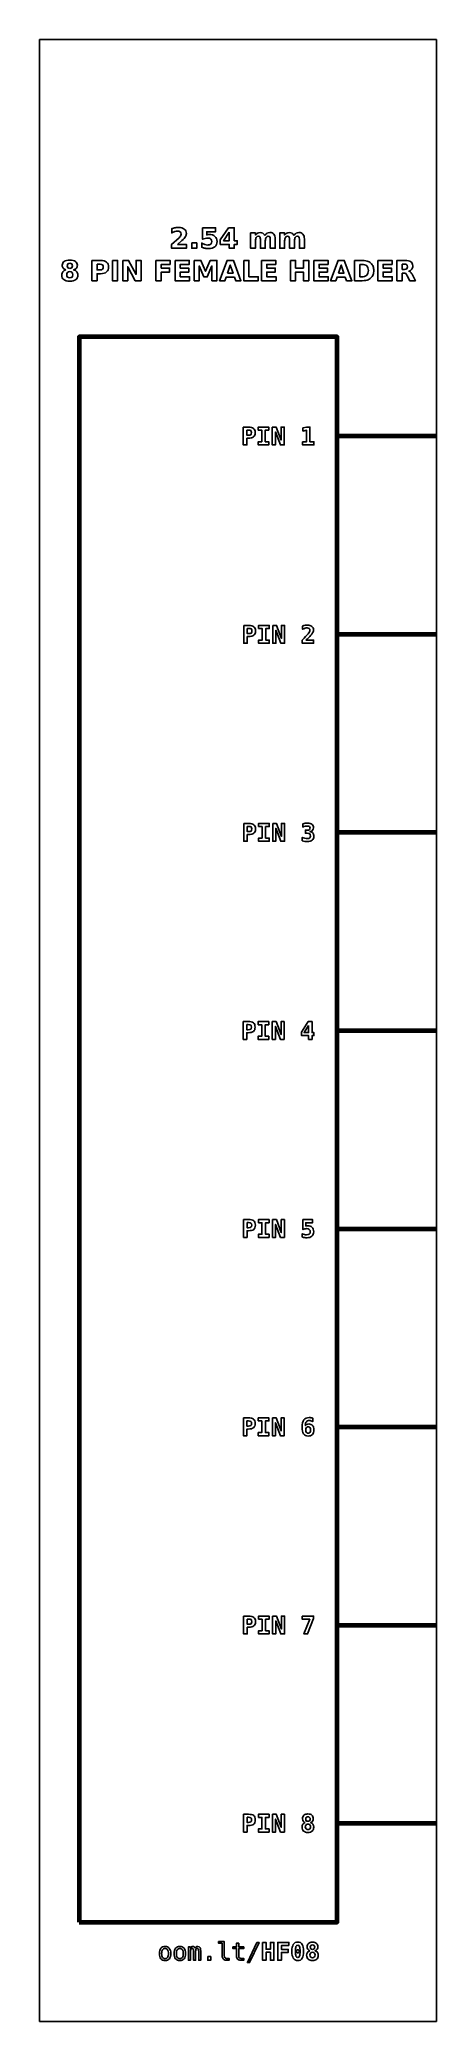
# Model space of a CAD drawing. Header units: centimetres. Extents: x -11.5 to -9.5, y -18.9 to -8.8.
import ezdxf

# ---------------------------------------------------------------- set-up
doc = ezdxf.new("R2010")
doc.units = ezdxf.units.CM
doc.header["$MEASUREMENT"] = 0
doc.layers.add('Layer 1', color=7, linetype='Continuous')

msp = doc.modelspace()

# ---------------------------------------------------------------- linework, layer by layer
at = {"layer": 'Layer 1', "color": 7}
msp.add_lwpolyline([(-11.5, -18.85), (-9.5, -18.85), (-9.5, -8.85), (-11.5, -8.85), (-11.5, -18.85)], close=True, dxfattribs=at)
at = {"layer": 'Layer 1', "color": 7, "lineweight": 100}
msp.add_lwpolyline([(-11.3, -18.35), (-10, -18.35), (-10, -10.35), (-11.3, -10.35), (-11.3, -18.35)], close=True, dxfattribs=at)
at = {"layer": 'Layer 1', "color": 250}
for points, knots in [([(-10.80503, -9.88297), (-10.80503, -9.88297), (-10.75975, -9.88297), (-10.75975, -9.88297), (-10.75975, -9.88297), (-10.75975, -9.88297), (-10.75975, -9.90247), (-10.75975, -9.90247), (-10.75975, -9.90247), (-10.75975, -9.90247), (-10.83452, -9.90247), (-10.83452, -9.90247), (-10.83452, -9.90247), (-10.83452, -9.90247), (-10.83452, -9.88297), (-10.83452, -9.88297), (-10.83452, -9.88297), (-10.83452, -9.88297), (-10.79696, -9.84984), (-10.79696, -9.84984), (-10.79696, -9.84984), (-10.7936, -9.8468), (-10.79113, -9.84384), (-10.78953, -9.84095), (-10.78953, -9.84095), (-10.78791, -9.83805), (-10.78711, -9.83504), (-10.78711, -9.83191), (-10.78711, -9.83191), (-10.78711, -9.82709), (-10.78873, -9.82321), (-10.79197, -9.82027), (-10.79197, -9.82027), (-10.7952, -9.81733), (-10.7995, -9.81588), (-10.80489, -9.81588), (-10.80489, -9.81588), (-10.80902, -9.81588), (-10.81354, -9.81677), (-10.81846, -9.81853), (-10.81846, -9.81853), (-10.82337, -9.8203), (-10.82864, -9.82293), (-10.83424, -9.82641), (-10.83424, -9.82641), (-10.83424, -9.82641), (-10.83424, -9.80381), (-10.83424, -9.80381), (-10.83424, -9.80381), (-10.82826, -9.80184), (-10.82236, -9.80033), (-10.81653, -9.7993), (-10.81653, -9.7993), (-10.81069, -9.79826), (-10.80498, -9.79774), (-10.79936, -9.79774), (-10.79936, -9.79774), (-10.78706, -9.79774), (-10.77749, -9.80045), (-10.77067, -9.80588), (-10.77067, -9.80588), (-10.76385, -9.81129), (-10.76044, -9.81884), (-10.76044, -9.82855), (-10.76044, -9.82855), (-10.76044, -9.83415), (-10.76189, -9.83937), (-10.76479, -9.84422), (-10.76479, -9.84422), (-10.76768, -9.84906), (-10.77377, -9.85555), (-10.78304, -9.86369), (-10.78304, -9.86369), (-10.78304, -9.86369), (-10.80503, -9.88297), (-10.80503, -9.88297)], [0, 0, 0, 0, 0.0526316, 0.0526316, 0.0526316, 0.0526316, 0.1052632, 0.1052632, 0.1052632, 0.1052632, 0.1578947, 0.1578947, 0.1578947, 0.1578947, 0.2105263, 0.2105263, 0.2105263, 0.2105263, 0.2631579, 0.2631579, 0.2631579, 0.2631579, 0.3157895, 0.3157895, 0.3157895, 0.3157895, 0.3684211, 0.3684211, 0.3684211, 0.3684211, 0.4210526, 0.4210526, 0.4210526, 0.4210526, 0.4736842, 0.4736842, 0.4736842, 0.4736842, 0.5263158, 0.5263158, 0.5263158, 0.5263158, 0.5789474, 0.5789474, 0.5789474, 0.5789474, 0.6315789, 0.6315789, 0.6315789, 0.6315789, 0.6842105, 0.6842105, 0.6842105, 0.6842105, 0.7368421, 0.7368421, 0.7368421, 0.7368421, 0.7894737, 0.7894737, 0.7894737, 0.7894737, 0.8421053, 0.8421053, 0.8421053, 0.8421053, 0.8947368, 0.8947368, 0.8947368, 0.8947368, 0.9473684, 0.9473684, 0.9473684, 0.9473684, 1, 1, 1, 1]), ([(-10.67894, -9.7996), (-10.67894, -9.7996), (-10.613, -9.7996), (-10.613, -9.7996), (-10.613, -9.7996), (-10.613, -9.7996), (-10.613, -9.8191), (-10.613, -9.8191), (-10.613, -9.8191), (-10.613, -9.8191), (-10.6578, -9.8191), (-10.6578, -9.8191), (-10.6578, -9.8191), (-10.6578, -9.8191), (-10.6578, -9.83502), (-10.6578, -9.83502), (-10.6578, -9.83502), (-10.65578, -9.83448), (-10.65375, -9.83406), (-10.65171, -9.83375), (-10.65171, -9.83375), (-10.64966, -9.83344), (-10.64752, -9.8333), (-10.64533, -9.8333), (-10.64533, -9.8333), (-10.63278, -9.8333), (-10.62302, -9.83643), (-10.61603, -9.84271), (-10.61603, -9.84271), (-10.60905, -9.84897), (-10.60557, -9.85771), (-10.60557, -9.86891), (-10.60557, -9.86891), (-10.60557, -9.88003), (-10.60938, -9.88874), (-10.61697, -9.89504), (-10.61697, -9.89504), (-10.62457, -9.90132), (-10.63513, -9.90447), (-10.64863, -9.90447), (-10.64863, -9.90447), (-10.65446, -9.90447), (-10.66025, -9.9039), (-10.66596, -9.90278), (-10.66596, -9.90278), (-10.67168, -9.90165), (-10.67737, -9.89995), (-10.68301, -9.89765), (-10.68301, -9.89765), (-10.68301, -9.89765), (-10.68301, -9.87676), (-10.68301, -9.87676), (-10.68301, -9.87676), (-10.67741, -9.87999), (-10.6721, -9.88239), (-10.66707, -9.88398), (-10.66707, -9.88398), (-10.66203, -9.88561), (-10.65728, -9.88641), (-10.65284, -9.88641), (-10.65284, -9.88641), (-10.64639, -9.88641), (-10.64134, -9.88483), (-10.63764, -9.88168), (-10.63764, -9.88168), (-10.63395, -9.87855), (-10.63209, -9.8743), (-10.63209, -9.86891), (-10.63209, -9.86891), (-10.63209, -9.8635), (-10.63395, -9.85924), (-10.63764, -9.85612), (-10.63764, -9.85612), (-10.64134, -9.85299), (-10.64639, -9.85144), (-10.65284, -9.85144), (-10.65284, -9.85144), (-10.65665, -9.85144), (-10.66072, -9.85193), (-10.66502, -9.85292), (-10.66502, -9.85292), (-10.66935, -9.8539), (-10.67398, -9.85543), (-10.67894, -9.8575), (-10.67894, -9.8575), (-10.67894, -9.8575), (-10.67894, -9.7996), (-10.67894, -9.7996)], [0, 0, 0, 0, 0.0454545, 0.0454545, 0.0454545, 0.0454545, 0.0909091, 0.0909091, 0.0909091, 0.0909091, 0.1363636, 0.1363636, 0.1363636, 0.1363636, 0.1818182, 0.1818182, 0.1818182, 0.1818182, 0.2272727, 0.2272727, 0.2272727, 0.2272727, 0.2727273, 0.2727273, 0.2727273, 0.2727273, 0.3181818, 0.3181818, 0.3181818, 0.3181818, 0.3636364, 0.3636364, 0.3636364, 0.3636364, 0.4090909, 0.4090909, 0.4090909, 0.4090909, 0.4545455, 0.4545455, 0.4545455, 0.4545455, 0.5, 0.5, 0.5, 0.5, 0.5454545, 0.5454545, 0.5454545, 0.5454545, 0.5909091, 0.5909091, 0.5909091, 0.5909091, 0.6363636, 0.6363636, 0.6363636, 0.6363636, 0.6818182, 0.6818182, 0.6818182, 0.6818182, 0.7272727, 0.7272727, 0.7272727, 0.7272727, 0.7727273, 0.7727273, 0.7727273, 0.7727273, 0.8181818, 0.8181818, 0.8181818, 0.8181818, 0.8636364, 0.8636364, 0.8636364, 0.8636364, 0.9090909, 0.9090909, 0.9090909, 0.9090909, 0.9545455, 0.9545455, 0.9545455, 0.9545455, 1, 1, 1, 1]), ([(-10.54816, -9.7996), (-10.54816, -9.7996), (-10.51866, -9.7996), (-10.51866, -9.7996), (-10.51866, -9.7996), (-10.51866, -9.7996), (-10.51866, -9.86451), (-10.51866, -9.86451), (-10.51866, -9.86451), (-10.51866, -9.86451), (-10.50399, -9.86451), (-10.50399, -9.86451), (-10.50399, -9.86451), (-10.50399, -9.86451), (-10.50399, -9.88373), (-10.50399, -9.88373), (-10.50399, -9.88373), (-10.50399, -9.88373), (-10.51866, -9.88373), (-10.51866, -9.88373), (-10.51866, -9.88373), (-10.51866, -9.88373), (-10.51866, -9.90247), (-10.51866, -9.90247), (-10.51866, -9.90247), (-10.51866, -9.90247), (-10.54373, -9.90247), (-10.54373, -9.90247), (-10.54373, -9.90247), (-10.54373, -9.90247), (-10.54373, -9.88373), (-10.54373, -9.88373), (-10.54373, -9.88373), (-10.54373, -9.88373), (-10.58936, -9.88373), (-10.58936, -9.88373), (-10.58936, -9.88373), (-10.58936, -9.88373), (-10.58936, -9.86098), (-10.58936, -9.86098), (-10.58936, -9.86098), (-10.58936, -9.86098), (-10.54816, -9.7996), (-10.54816, -9.7996)], [0, 0, 0, 0, 0.0909091, 0.0909091, 0.0909091, 0.0909091, 0.1818182, 0.1818182, 0.1818182, 0.1818182, 0.2727273, 0.2727273, 0.2727273, 0.2727273, 0.3636364, 0.3636364, 0.3636364, 0.3636364, 0.4545455, 0.4545455, 0.4545455, 0.4545455, 0.5454545, 0.5454545, 0.5454545, 0.5454545, 0.6363636, 0.6363636, 0.6363636, 0.6363636, 0.7272727, 0.7272727, 0.7272727, 0.7272727, 0.8181818, 0.8181818, 0.8181818, 0.8181818, 0.9090909, 0.9090909, 0.9090909, 0.9090909, 1, 1, 1, 1]), ([(-10.73311, -9.8758), (-10.73311, -9.8758), (-10.70829, -9.8758), (-10.70829, -9.8758), (-10.70829, -9.8758), (-10.70829, -9.8758), (-10.70829, -9.90247), (-10.70829, -9.90247), (-10.70829, -9.90247), (-10.70829, -9.90247), (-10.73311, -9.90247), (-10.73311, -9.90247), (-10.73311, -9.90247), (-10.73311, -9.90247), (-10.73311, -9.8758), (-10.73311, -9.8758)], [0, 0, 0, 0, 0.25, 0.25, 0.25, 0.25, 0.5, 0.5, 0.5, 0.5, 0.75, 0.75, 0.75, 0.75, 1, 1, 1, 1]), ([(-10.54373, -9.82145), (-10.54373, -9.82145), (-10.57283, -9.86451), (-10.57283, -9.86451), (-10.57283, -9.86451), (-10.57283, -9.86451), (-10.54373, -9.86451), (-10.54373, -9.86451), (-10.54373, -9.86451), (-10.54373, -9.86451), (-10.54373, -9.82145), (-10.54373, -9.82145)], [0, 0, 0, 0, 0.3333333, 0.3333333, 0.3333333, 0.3333333, 0.6666667, 0.6666667, 0.6666667, 0.6666667, 1, 1, 1, 1]), ([(-10.36502, -9.83812), (-10.36189, -9.83335), (-10.3582, -9.8297), (-10.35389, -9.82721), (-10.35389, -9.82721), (-10.34959, -9.82469), (-10.34489, -9.82345), (-10.33974, -9.82345), (-10.33974, -9.82345), (-10.33087, -9.82345), (-10.32412, -9.82618), (-10.31949, -9.83166), (-10.31949, -9.83166), (-10.31485, -9.83711), (-10.31252, -9.84506), (-10.31252, -9.85548), (-10.31252, -9.85548), (-10.31252, -9.85548), (-10.31252, -9.90247), (-10.31252, -9.90247), (-10.31252, -9.90247), (-10.31252, -9.90247), (-10.33734, -9.90247), (-10.33734, -9.90247), (-10.33734, -9.90247), (-10.33734, -9.90247), (-10.33734, -9.86223), (-10.33734, -9.86223), (-10.33734, -9.86223), (-10.33729, -9.86164), (-10.33727, -9.86103), (-10.33724, -9.86037), (-10.33724, -9.86037), (-10.33722, -9.85974), (-10.3372, -9.85882), (-10.3372, -9.85762), (-10.3372, -9.85762), (-10.3372, -9.85216), (-10.33799, -9.84819), (-10.33962, -9.84574), (-10.33962, -9.84574), (-10.34122, -9.84327), (-10.3438, -9.84205), (-10.34738, -9.84205), (-10.34738, -9.84205), (-10.35208, -9.84205), (-10.35568, -9.84398), (-10.35824, -9.84784), (-10.35824, -9.84784), (-10.36078, -9.85169), (-10.3621, -9.85727), (-10.3622, -9.86458), (-10.3622, -9.86458), (-10.3622, -9.86458), (-10.3622, -9.90247), (-10.3622, -9.90247), (-10.3622, -9.90247), (-10.3622, -9.90247), (-10.38701, -9.90247), (-10.38701, -9.90247), (-10.38701, -9.90247), (-10.38701, -9.90247), (-10.38701, -9.86223), (-10.38701, -9.86223), (-10.38701, -9.86223), (-10.38701, -9.85369), (-10.38774, -9.84819), (-10.38922, -9.84574), (-10.38922, -9.84574), (-10.39068, -9.84327), (-10.39329, -9.84205), (-10.39705, -9.84205), (-10.39705, -9.84205), (-10.4018, -9.84205), (-10.40545, -9.844), (-10.40801, -9.84788), (-10.40801, -9.84788), (-10.41057, -9.85176), (-10.41187, -9.85729), (-10.41187, -9.86451), (-10.41187, -9.86451), (-10.41187, -9.86451), (-10.41187, -9.90247), (-10.41187, -9.90247), (-10.41187, -9.90247), (-10.41187, -9.90247), (-10.43668, -9.90247), (-10.43668, -9.90247), (-10.43668, -9.90247), (-10.43668, -9.90247), (-10.43668, -9.82531), (-10.43668, -9.82531), (-10.43668, -9.82531), (-10.43668, -9.82531), (-10.41187, -9.82531), (-10.41187, -9.82531), (-10.41187, -9.82531), (-10.41187, -9.82531), (-10.41187, -9.83662), (-10.41187, -9.83662), (-10.41187, -9.83662), (-10.40883, -9.83224), (-10.40535, -9.82898), (-10.40142, -9.82676), (-10.40142, -9.82676), (-10.3975, -9.82455), (-10.39317, -9.82345), (-10.38844, -9.82345), (-10.38844, -9.82345), (-10.38313, -9.82345), (-10.3784, -9.82474), (-10.37433, -9.82731), (-10.37433, -9.82731), (-10.37024, -9.82989), (-10.36713, -9.83349), (-10.36502, -9.83812)], [0, 0, 0, 0, 0.0344828, 0.0344828, 0.0344828, 0.0344828, 0.0689655, 0.0689655, 0.0689655, 0.0689655, 0.1034483, 0.1034483, 0.1034483, 0.1034483, 0.137931, 0.137931, 0.137931, 0.137931, 0.1724138, 0.1724138, 0.1724138, 0.1724138, 0.2068966, 0.2068966, 0.2068966, 0.2068966, 0.2413793, 0.2413793, 0.2413793, 0.2413793, 0.2758621, 0.2758621, 0.2758621, 0.2758621, 0.3103448, 0.3103448, 0.3103448, 0.3103448, 0.3448276, 0.3448276, 0.3448276, 0.3448276, 0.3793103, 0.3793103, 0.3793103, 0.3793103, 0.4137931, 0.4137931, 0.4137931, 0.4137931, 0.4482759, 0.4482759, 0.4482759, 0.4482759, 0.4827586, 0.4827586, 0.4827586, 0.4827586, 0.5172414, 0.5172414, 0.5172414, 0.5172414, 0.5517241, 0.5517241, 0.5517241, 0.5517241, 0.5862069, 0.5862069, 0.5862069, 0.5862069, 0.6206897, 0.6206897, 0.6206897, 0.6206897, 0.6551724, 0.6551724, 0.6551724, 0.6551724, 0.6896552, 0.6896552, 0.6896552, 0.6896552, 0.7241379, 0.7241379, 0.7241379, 0.7241379, 0.7586207, 0.7586207, 0.7586207, 0.7586207, 0.7931034, 0.7931034, 0.7931034, 0.7931034, 0.8275862, 0.8275862, 0.8275862, 0.8275862, 0.862069, 0.862069, 0.862069, 0.862069, 0.8965517, 0.8965517, 0.8965517, 0.8965517, 0.9310345, 0.9310345, 0.9310345, 0.9310345, 0.9655172, 0.9655172, 0.9655172, 0.9655172, 1, 1, 1, 1]), ([(-10.21798, -9.83812), (-10.21485, -9.83335), (-10.21116, -9.8297), (-10.20685, -9.82721), (-10.20685, -9.82721), (-10.20255, -9.82469), (-10.19785, -9.82345), (-10.1927, -9.82345), (-10.1927, -9.82345), (-10.18383, -9.82345), (-10.17708, -9.82618), (-10.17245, -9.83166), (-10.17245, -9.83166), (-10.16781, -9.83711), (-10.16548, -9.84506), (-10.16548, -9.85548), (-10.16548, -9.85548), (-10.16548, -9.85548), (-10.16548, -9.90247), (-10.16548, -9.90247), (-10.16548, -9.90247), (-10.16548, -9.90247), (-10.1903, -9.90247), (-10.1903, -9.90247), (-10.1903, -9.90247), (-10.1903, -9.90247), (-10.1903, -9.86223), (-10.1903, -9.86223), (-10.1903, -9.86223), (-10.19025, -9.86164), (-10.19023, -9.86103), (-10.1902, -9.86037), (-10.1902, -9.86037), (-10.19018, -9.85974), (-10.19016, -9.85882), (-10.19016, -9.85762), (-10.19016, -9.85762), (-10.19016, -9.85216), (-10.19095, -9.84819), (-10.19258, -9.84574), (-10.19258, -9.84574), (-10.19418, -9.84327), (-10.19676, -9.84205), (-10.20034, -9.84205), (-10.20034, -9.84205), (-10.20504, -9.84205), (-10.20864, -9.84398), (-10.2112, -9.84784), (-10.2112, -9.84784), (-10.21374, -9.85169), (-10.21506, -9.85727), (-10.21516, -9.86458), (-10.21516, -9.86458), (-10.21516, -9.86458), (-10.21516, -9.90247), (-10.21516, -9.90247), (-10.21516, -9.90247), (-10.21516, -9.90247), (-10.23997, -9.90247), (-10.23997, -9.90247), (-10.23997, -9.90247), (-10.23997, -9.90247), (-10.23997, -9.86223), (-10.23997, -9.86223), (-10.23997, -9.86223), (-10.23997, -9.85369), (-10.2407, -9.84819), (-10.24218, -9.84574), (-10.24218, -9.84574), (-10.24364, -9.84327), (-10.24625, -9.84205), (-10.25001, -9.84205), (-10.25001, -9.84205), (-10.25476, -9.84205), (-10.25841, -9.844), (-10.26097, -9.84788), (-10.26097, -9.84788), (-10.26353, -9.85176), (-10.26483, -9.85729), (-10.26483, -9.86451), (-10.26483, -9.86451), (-10.26483, -9.86451), (-10.26483, -9.90247), (-10.26483, -9.90247), (-10.26483, -9.90247), (-10.26483, -9.90247), (-10.28964, -9.90247), (-10.28964, -9.90247), (-10.28964, -9.90247), (-10.28964, -9.90247), (-10.28964, -9.82531), (-10.28964, -9.82531), (-10.28964, -9.82531), (-10.28964, -9.82531), (-10.26483, -9.82531), (-10.26483, -9.82531), (-10.26483, -9.82531), (-10.26483, -9.82531), (-10.26483, -9.83662), (-10.26483, -9.83662), (-10.26483, -9.83662), (-10.26179, -9.83224), (-10.25831, -9.82898), (-10.25438, -9.82676), (-10.25438, -9.82676), (-10.25046, -9.82455), (-10.24613, -9.82345), (-10.2414, -9.82345), (-10.2414, -9.82345), (-10.23609, -9.82345), (-10.23136, -9.82474), (-10.22729, -9.82731), (-10.22729, -9.82731), (-10.2232, -9.82989), (-10.22009, -9.83349), (-10.21798, -9.83812)], [0, 0, 0, 0, 0.0344828, 0.0344828, 0.0344828, 0.0344828, 0.0689655, 0.0689655, 0.0689655, 0.0689655, 0.1034483, 0.1034483, 0.1034483, 0.1034483, 0.137931, 0.137931, 0.137931, 0.137931, 0.1724138, 0.1724138, 0.1724138, 0.1724138, 0.2068966, 0.2068966, 0.2068966, 0.2068966, 0.2413793, 0.2413793, 0.2413793, 0.2413793, 0.2758621, 0.2758621, 0.2758621, 0.2758621, 0.3103448, 0.3103448, 0.3103448, 0.3103448, 0.3448276, 0.3448276, 0.3448276, 0.3448276, 0.3793103, 0.3793103, 0.3793103, 0.3793103, 0.4137931, 0.4137931, 0.4137931, 0.4137931, 0.4482759, 0.4482759, 0.4482759, 0.4482759, 0.4827586, 0.4827586, 0.4827586, 0.4827586, 0.5172414, 0.5172414, 0.5172414, 0.5172414, 0.5517241, 0.5517241, 0.5517241, 0.5517241, 0.5862069, 0.5862069, 0.5862069, 0.5862069, 0.6206897, 0.6206897, 0.6206897, 0.6206897, 0.6551724, 0.6551724, 0.6551724, 0.6551724, 0.6896552, 0.6896552, 0.6896552, 0.6896552, 0.7241379, 0.7241379, 0.7241379, 0.7241379, 0.7586207, 0.7586207, 0.7586207, 0.7586207, 0.7931034, 0.7931034, 0.7931034, 0.7931034, 0.8275862, 0.8275862, 0.8275862, 0.8275862, 0.862069, 0.862069, 0.862069, 0.862069, 0.8965517, 0.8965517, 0.8965517, 0.8965517, 0.9310345, 0.9310345, 0.9310345, 0.9310345, 0.9655172, 0.9655172, 0.9655172, 0.9655172, 1, 1, 1, 1]), ([(-11.36736, -10.01195), (-11.37359, -10.01006), (-11.3783, -10.00717), (-11.38147, -10.00327), (-11.38147, -10.00327), (-11.38465, -9.99936), (-11.38622, -9.9945), (-11.38622, -9.98866), (-11.38622, -9.98866), (-11.38622, -9.97998), (-11.38298, -9.97335), (-11.37651, -9.96881), (-11.37651, -9.96881), (-11.37004, -9.96427), (-11.36052, -9.96199), (-11.34798, -9.96199), (-11.34798, -9.96199), (-11.33554, -9.96199), (-11.32606, -9.96425), (-11.31959, -9.96879), (-11.31959, -9.96879), (-11.31313, -9.97331), (-11.30988, -9.97994), (-11.30988, -9.98866), (-11.30988, -9.98866), (-11.30988, -9.9945), (-11.31148, -9.99936), (-11.31465, -10.00327), (-11.31465, -10.00327), (-11.31785, -10.00717), (-11.32258, -10.01006), (-11.32881, -10.01195), (-11.32881, -10.01195), (-11.32183, -10.01387), (-11.31656, -10.017), (-11.31301, -10.02135), (-11.31301, -10.02135), (-11.30946, -10.02568), (-11.30767, -10.03116), (-11.30767, -10.03779), (-11.30767, -10.03779), (-11.30767, -10.04798), (-11.31106, -10.05569), (-11.31783, -10.06089), (-11.31783, -10.06089), (-11.3246, -10.06611), (-11.33467, -10.06872), (-11.34798, -10.06872), (-11.34798, -10.06872), (-11.36136, -10.06872), (-11.37145, -10.06611), (-11.37827, -10.06089), (-11.37827, -10.06089), (-11.38509, -10.05569), (-11.3885, -10.04798), (-11.3885, -10.03779), (-11.3885, -10.03779), (-11.3885, -10.03116), (-11.38671, -10.02568), (-11.38316, -10.02135), (-11.38316, -10.02135), (-11.37961, -10.017), (-11.37434, -10.01387), (-11.36736, -10.01195)], [0, 0, 0, 0, 0.0625, 0.0625, 0.0625, 0.0625, 0.125, 0.125, 0.125, 0.125, 0.1875, 0.1875, 0.1875, 0.1875, 0.25, 0.25, 0.25, 0.25, 0.3125, 0.3125, 0.3125, 0.3125, 0.375, 0.375, 0.375, 0.375, 0.4375, 0.4375, 0.4375, 0.4375, 0.5, 0.5, 0.5, 0.5, 0.5625, 0.5625, 0.5625, 0.5625, 0.625, 0.625, 0.625, 0.625, 0.6875, 0.6875, 0.6875, 0.6875, 0.75, 0.75, 0.75, 0.75, 0.8125, 0.8125, 0.8125, 0.8125, 0.875, 0.875, 0.875, 0.875, 0.9375, 0.9375, 0.9375, 0.9375, 1, 1, 1, 1]), ([(-11.36115, -9.99134), (-11.36115, -9.99544), (-11.36002, -9.99859), (-11.35774, -10.00077), (-11.35774, -10.00077), (-11.35546, -10.00299), (-11.35221, -10.00409), (-11.34798, -10.00409), (-11.34798, -10.00409), (-11.34384, -10.00409), (-11.34064, -10.00299), (-11.33841, -10.00077), (-11.33841, -10.00077), (-11.33615, -9.99859), (-11.33502, -9.99544), (-11.33502, -9.99134), (-11.33502, -9.99134), (-11.33502, -9.98725), (-11.33615, -9.98412), (-11.33841, -9.98194), (-11.33841, -9.98194), (-11.34064, -9.97975), (-11.34384, -9.97867), (-11.34798, -9.97867), (-11.34798, -9.97867), (-11.35221, -9.97867), (-11.35546, -9.97977), (-11.35774, -9.98198), (-11.35774, -9.98198), (-11.36002, -9.98417), (-11.36115, -9.9873), (-11.36115, -9.99134)], [0, 0, 0, 0, 0.125, 0.125, 0.125, 0.125, 0.25, 0.25, 0.25, 0.25, 0.375, 0.375, 0.375, 0.375, 0.5, 0.5, 0.5, 0.5, 0.625, 0.625, 0.625, 0.625, 0.75, 0.75, 0.75, 0.75, 0.875, 0.875, 0.875, 0.875, 1, 1, 1, 1]), ([(-11.23683, -9.96385), (-11.23683, -9.96385), (-11.19281, -9.96385), (-11.19281, -9.96385), (-11.19281, -9.96385), (-11.17971, -9.96385), (-11.16966, -9.96677), (-11.16265, -9.97258), (-11.16265, -9.97258), (-11.15565, -9.97839), (-11.15214, -9.98666), (-11.15214, -9.99741), (-11.15214, -9.99741), (-11.15214, -10.00818), (-11.15565, -10.01648), (-11.16265, -10.02229), (-11.16265, -10.02229), (-11.16966, -10.0281), (-11.17971, -10.03102), (-11.19281, -10.03102), (-11.19281, -10.03102), (-11.19281, -10.03102), (-11.2103, -10.03102), (-11.2103, -10.03102), (-11.2103, -10.03102), (-11.2103, -10.03102), (-11.2103, -10.06672), (-11.2103, -10.06672), (-11.2103, -10.06672), (-11.2103, -10.06672), (-11.23683, -10.06672), (-11.23683, -10.06672), (-11.23683, -10.06672), (-11.23683, -10.06672), (-11.23683, -9.96385), (-11.23683, -9.96385)], [0, 0, 0, 0, 0.1111111, 0.1111111, 0.1111111, 0.1111111, 0.2222222, 0.2222222, 0.2222222, 0.2222222, 0.3333333, 0.3333333, 0.3333333, 0.3333333, 0.4444444, 0.4444444, 0.4444444, 0.4444444, 0.5555556, 0.5555556, 0.5555556, 0.5555556, 0.6666667, 0.6666667, 0.6666667, 0.6666667, 0.7777778, 0.7777778, 0.7777778, 0.7777778, 0.8888889, 0.8888889, 0.8888889, 0.8888889, 1, 1, 1, 1]), ([(-11.2103, -9.98307), (-11.2103, -9.98307), (-11.2103, -10.0118), (-11.2103, -10.0118), (-11.2103, -10.0118), (-11.2103, -10.0118), (-11.19563, -10.0118), (-11.19563, -10.0118), (-11.19563, -10.0118), (-11.19048, -10.0118), (-11.1865, -10.01056), (-11.1837, -10.00804), (-11.1837, -10.00804), (-11.1809, -10.00555), (-11.17949, -10.002), (-11.17949, -9.99741), (-11.17949, -9.99741), (-11.17949, -9.9928), (-11.1809, -9.98927), (-11.1837, -9.98678), (-11.1837, -9.98678), (-11.1865, -9.98431), (-11.19048, -9.98307), (-11.19563, -9.98307), (-11.19563, -9.98307), (-11.19563, -9.98307), (-11.2103, -9.98307), (-11.2103, -9.98307)], [0, 0, 0, 0, 0.1428571, 0.1428571, 0.1428571, 0.1428571, 0.2857143, 0.2857143, 0.2857143, 0.2857143, 0.4285714, 0.4285714, 0.4285714, 0.4285714, 0.5714286, 0.5714286, 0.5714286, 0.5714286, 0.7142857, 0.7142857, 0.7142857, 0.7142857, 0.8571429, 0.8571429, 0.8571429, 0.8571429, 1, 1, 1, 1]), ([(-11.13342, -9.96385), (-11.13342, -9.96385), (-11.10689, -9.96385), (-11.10689, -9.96385), (-11.10689, -9.96385), (-11.10689, -9.96385), (-11.10689, -10.06672), (-11.10689, -10.06672), (-11.10689, -10.06672), (-11.10689, -10.06672), (-11.13342, -10.06672), (-11.13342, -10.06672), (-11.13342, -10.06672), (-11.13342, -10.06672), (-11.13342, -9.96385), (-11.13342, -9.96385)], [0, 0, 0, 0, 0.25, 0.25, 0.25, 0.25, 0.5, 0.5, 0.5, 0.5, 0.75, 0.75, 0.75, 0.75, 1, 1, 1, 1]), ([(-11.08093, -9.96385), (-11.08093, -9.96385), (-11.0513, -9.96385), (-11.0513, -9.96385), (-11.0513, -9.96385), (-11.0513, -9.96385), (-11.01388, -10.03441), (-11.01388, -10.03441), (-11.01388, -10.03441), (-11.01388, -10.03441), (-11.01388, -9.96385), (-11.01388, -9.96385), (-11.01388, -9.96385), (-11.01388, -9.96385), (-10.98874, -9.96385), (-10.98874, -9.96385), (-10.98874, -9.96385), (-10.98874, -9.96385), (-10.98874, -10.06672), (-10.98874, -10.06672), (-10.98874, -10.06672), (-10.98874, -10.06672), (-11.01837, -10.06672), (-11.01837, -10.06672), (-11.01837, -10.06672), (-11.01837, -10.06672), (-11.05579, -9.99616), (-11.05579, -9.99616), (-11.05579, -9.99616), (-11.05579, -9.99616), (-11.05579, -10.06672), (-11.05579, -10.06672), (-11.05579, -10.06672), (-11.05579, -10.06672), (-11.08093, -10.06672), (-11.08093, -10.06672), (-11.08093, -10.06672), (-11.08093, -10.06672), (-11.08093, -9.96385), (-11.08093, -9.96385)], [0, 0, 0, 0, 0.1, 0.1, 0.1, 0.1, 0.2, 0.2, 0.2, 0.2, 0.3, 0.3, 0.3, 0.3, 0.4, 0.4, 0.4, 0.4, 0.5, 0.5, 0.5, 0.5, 0.6, 0.6, 0.6, 0.6, 0.7, 0.7, 0.7, 0.7, 0.8, 0.8, 0.8, 0.8, 0.9, 0.9, 0.9, 0.9, 1, 1, 1, 1]), ([(-10.91371, -9.96385), (-10.91371, -9.96385), (-10.84212, -9.96385), (-10.84212, -9.96385), (-10.84212, -9.96385), (-10.84212, -9.96385), (-10.84212, -9.98391), (-10.84212, -9.98391), (-10.84212, -9.98391), (-10.84212, -9.98391), (-10.88718, -9.98391), (-10.88718, -9.98391), (-10.88718, -9.98391), (-10.88718, -9.98391), (-10.88718, -10.00306), (-10.88718, -10.00306), (-10.88718, -10.00306), (-10.88718, -10.00306), (-10.8448, -10.00306), (-10.8448, -10.00306), (-10.8448, -10.00306), (-10.8448, -10.00306), (-10.8448, -10.02312), (-10.8448, -10.02312), (-10.8448, -10.02312), (-10.8448, -10.02312), (-10.88718, -10.02312), (-10.88718, -10.02312), (-10.88718, -10.02312), (-10.88718, -10.02312), (-10.88718, -10.06672), (-10.88718, -10.06672), (-10.88718, -10.06672), (-10.88718, -10.06672), (-10.91371, -10.06672), (-10.91371, -10.06672), (-10.91371, -10.06672), (-10.91371, -10.06672), (-10.91371, -9.96385), (-10.91371, -9.96385)], [0, 0, 0, 0, 0.1, 0.1, 0.1, 0.1, 0.2, 0.2, 0.2, 0.2, 0.3, 0.3, 0.3, 0.3, 0.4, 0.4, 0.4, 0.4, 0.5, 0.5, 0.5, 0.5, 0.6, 0.6, 0.6, 0.6, 0.7, 0.7, 0.7, 0.7, 0.8, 0.8, 0.8, 0.8, 0.9, 0.9, 0.9, 0.9, 1, 1, 1, 1]), ([(-10.81731, -9.96385), (-10.81731, -9.96385), (-10.74572, -9.96385), (-10.74572, -9.96385), (-10.74572, -9.96385), (-10.74572, -9.96385), (-10.74572, -9.98391), (-10.74572, -9.98391), (-10.74572, -9.98391), (-10.74572, -9.98391), (-10.79078, -9.98391), (-10.79078, -9.98391), (-10.79078, -9.98391), (-10.79078, -9.98391), (-10.79078, -10.00306), (-10.79078, -10.00306), (-10.79078, -10.00306), (-10.79078, -10.00306), (-10.74843, -10.00306), (-10.74843, -10.00306), (-10.74843, -10.00306), (-10.74843, -10.00306), (-10.74843, -10.02312), (-10.74843, -10.02312), (-10.74843, -10.02312), (-10.74843, -10.02312), (-10.79078, -10.02312), (-10.79078, -10.02312), (-10.79078, -10.02312), (-10.79078, -10.02312), (-10.79078, -10.04666), (-10.79078, -10.04666), (-10.79078, -10.04666), (-10.79078, -10.04666), (-10.74422, -10.04666), (-10.74422, -10.04666), (-10.74422, -10.04666), (-10.74422, -10.04666), (-10.74422, -10.06672), (-10.74422, -10.06672), (-10.74422, -10.06672), (-10.74422, -10.06672), (-10.81731, -10.06672), (-10.81731, -10.06672), (-10.81731, -10.06672), (-10.81731, -10.06672), (-10.81731, -9.96385), (-10.81731, -9.96385)], [0, 0, 0, 0, 0.0833333, 0.0833333, 0.0833333, 0.0833333, 0.1666667, 0.1666667, 0.1666667, 0.1666667, 0.25, 0.25, 0.25, 0.25, 0.3333333, 0.3333333, 0.3333333, 0.3333333, 0.4166667, 0.4166667, 0.4166667, 0.4166667, 0.5, 0.5, 0.5, 0.5, 0.5833333, 0.5833333, 0.5833333, 0.5833333, 0.6666667, 0.6666667, 0.6666667, 0.6666667, 0.75, 0.75, 0.75, 0.75, 0.8333333, 0.8333333, 0.8333333, 0.8333333, 0.9166667, 0.9166667, 0.9166667, 0.9166667, 1, 1, 1, 1]), ([(-10.72091, -9.96385), (-10.72091, -9.96385), (-10.68716, -9.96385), (-10.68716, -9.96385), (-10.68716, -9.96385), (-10.68716, -9.96385), (-10.66371, -10.01891), (-10.66371, -10.01891), (-10.66371, -10.01891), (-10.66371, -10.01891), (-10.64015, -9.96385), (-10.64015, -9.96385), (-10.64015, -9.96385), (-10.64015, -9.96385), (-10.60647, -9.96385), (-10.60647, -9.96385), (-10.60647, -9.96385), (-10.60647, -9.96385), (-10.60647, -10.06672), (-10.60647, -10.06672), (-10.60647, -10.06672), (-10.60647, -10.06672), (-10.63154, -10.06672), (-10.63154, -10.06672), (-10.63154, -10.06672), (-10.63154, -10.06672), (-10.63154, -9.99148), (-10.63154, -9.99148), (-10.63154, -9.99148), (-10.63154, -9.99148), (-10.65525, -10.04694), (-10.65525, -10.04694), (-10.65525, -10.04694), (-10.65525, -10.04694), (-10.67206, -10.04694), (-10.67206, -10.04694), (-10.67206, -10.04694), (-10.67206, -10.04694), (-10.69577, -9.99148), (-10.69577, -9.99148), (-10.69577, -9.99148), (-10.69577, -9.99148), (-10.69577, -10.06672), (-10.69577, -10.06672), (-10.69577, -10.06672), (-10.69577, -10.06672), (-10.72091, -10.06672), (-10.72091, -10.06672), (-10.72091, -10.06672), (-10.72091, -10.06672), (-10.72091, -9.96385), (-10.72091, -9.96385)], [0, 0, 0, 0, 0.0769231, 0.0769231, 0.0769231, 0.0769231, 0.1538462, 0.1538462, 0.1538462, 0.1538462, 0.2307692, 0.2307692, 0.2307692, 0.2307692, 0.3076923, 0.3076923, 0.3076923, 0.3076923, 0.3846154, 0.3846154, 0.3846154, 0.3846154, 0.4615385, 0.4615385, 0.4615385, 0.4615385, 0.5384615, 0.5384615, 0.5384615, 0.5384615, 0.6153846, 0.6153846, 0.6153846, 0.6153846, 0.6923077, 0.6923077, 0.6923077, 0.6923077, 0.7692308, 0.7692308, 0.7692308, 0.7692308, 0.8461538, 0.8461538, 0.8461538, 0.8461538, 0.9230769, 0.9230769, 0.9230769, 0.9230769, 1, 1, 1, 1]), ([(-10.51806, -10.048), (-10.51806, -10.048), (-10.55955, -10.048), (-10.55955, -10.048), (-10.55955, -10.048), (-10.55955, -10.048), (-10.56609, -10.06672), (-10.56609, -10.06672), (-10.56609, -10.06672), (-10.56609, -10.06672), (-10.59276, -10.06672), (-10.59276, -10.06672), (-10.59276, -10.06672), (-10.59276, -10.06672), (-10.55466, -9.96385), (-10.55466, -9.96385), (-10.55466, -9.96385), (-10.55466, -9.96385), (-10.52303, -9.96385), (-10.52303, -9.96385), (-10.52303, -9.96385), (-10.52303, -9.96385), (-10.48493, -10.06672), (-10.48493, -10.06672), (-10.48493, -10.06672), (-10.48493, -10.06672), (-10.5116, -10.06672), (-10.5116, -10.06672), (-10.5116, -10.06672), (-10.5116, -10.06672), (-10.51806, -10.048), (-10.51806, -10.048)], [0, 0, 0, 0, 0.125, 0.125, 0.125, 0.125, 0.25, 0.25, 0.25, 0.25, 0.375, 0.375, 0.375, 0.375, 0.5, 0.5, 0.5, 0.5, 0.625, 0.625, 0.625, 0.625, 0.75, 0.75, 0.75, 0.75, 0.875, 0.875, 0.875, 0.875, 1, 1, 1, 1]), ([(-10.55294, -10.0289), (-10.55294, -10.0289), (-10.52474, -10.0289), (-10.52474, -10.0289), (-10.52474, -10.0289), (-10.52474, -10.0289), (-10.53881, -9.98798), (-10.53881, -9.98798), (-10.53881, -9.98798), (-10.53881, -9.98798), (-10.55294, -10.0289), (-10.55294, -10.0289)], [0, 0, 0, 0, 0.3333333, 0.3333333, 0.3333333, 0.3333333, 0.6666667, 0.6666667, 0.6666667, 0.6666667, 1, 1, 1, 1]), ([(-10.47126, -9.96385), (-10.47126, -9.96385), (-10.44473, -9.96385), (-10.44473, -9.96385), (-10.44473, -9.96385), (-10.44473, -9.96385), (-10.44473, -10.04666), (-10.44473, -10.04666), (-10.44473, -10.04666), (-10.44473, -10.04666), (-10.39817, -10.04666), (-10.39817, -10.04666), (-10.39817, -10.04666), (-10.39817, -10.04666), (-10.39817, -10.06672), (-10.39817, -10.06672), (-10.39817, -10.06672), (-10.39817, -10.06672), (-10.47126, -10.06672), (-10.47126, -10.06672), (-10.47126, -10.06672), (-10.47126, -10.06672), (-10.47126, -9.96385), (-10.47126, -9.96385)], [0, 0, 0, 0, 0.1666667, 0.1666667, 0.1666667, 0.1666667, 0.3333333, 0.3333333, 0.3333333, 0.3333333, 0.5, 0.5, 0.5, 0.5, 0.6666667, 0.6666667, 0.6666667, 0.6666667, 0.8333333, 0.8333333, 0.8333333, 0.8333333, 1, 1, 1, 1]), ([(-10.38135, -9.96385), (-10.38135, -9.96385), (-10.30976, -9.96385), (-10.30976, -9.96385), (-10.30976, -9.96385), (-10.30976, -9.96385), (-10.30976, -9.98391), (-10.30976, -9.98391), (-10.30976, -9.98391), (-10.30976, -9.98391), (-10.35482, -9.98391), (-10.35482, -9.98391), (-10.35482, -9.98391), (-10.35482, -9.98391), (-10.35482, -10.00306), (-10.35482, -10.00306), (-10.35482, -10.00306), (-10.35482, -10.00306), (-10.31247, -10.00306), (-10.31247, -10.00306), (-10.31247, -10.00306), (-10.31247, -10.00306), (-10.31247, -10.02312), (-10.31247, -10.02312), (-10.31247, -10.02312), (-10.31247, -10.02312), (-10.35482, -10.02312), (-10.35482, -10.02312), (-10.35482, -10.02312), (-10.35482, -10.02312), (-10.35482, -10.04666), (-10.35482, -10.04666), (-10.35482, -10.04666), (-10.35482, -10.04666), (-10.30826, -10.04666), (-10.30826, -10.04666), (-10.30826, -10.04666), (-10.30826, -10.04666), (-10.30826, -10.06672), (-10.30826, -10.06672), (-10.30826, -10.06672), (-10.30826, -10.06672), (-10.38135, -10.06672), (-10.38135, -10.06672), (-10.38135, -10.06672), (-10.38135, -10.06672), (-10.38135, -9.96385), (-10.38135, -9.96385)], [0, 0, 0, 0, 0.0833333, 0.0833333, 0.0833333, 0.0833333, 0.1666667, 0.1666667, 0.1666667, 0.1666667, 0.25, 0.25, 0.25, 0.25, 0.3333333, 0.3333333, 0.3333333, 0.3333333, 0.4166667, 0.4166667, 0.4166667, 0.4166667, 0.5, 0.5, 0.5, 0.5, 0.5833333, 0.5833333, 0.5833333, 0.5833333, 0.6666667, 0.6666667, 0.6666667, 0.6666667, 0.75, 0.75, 0.75, 0.75, 0.8333333, 0.8333333, 0.8333333, 0.8333333, 0.9166667, 0.9166667, 0.9166667, 0.9166667, 1, 1, 1, 1]), ([(-10.23582, -9.96385), (-10.23582, -9.96385), (-10.20929, -9.96385), (-10.20929, -9.96385), (-10.20929, -9.96385), (-10.20929, -9.96385), (-10.20929, -10.00306), (-10.20929, -10.00306), (-10.20929, -10.00306), (-10.20929, -10.00306), (-10.17016, -10.00306), (-10.17016, -10.00306), (-10.17016, -10.00306), (-10.17016, -10.00306), (-10.17016, -9.96385), (-10.17016, -9.96385), (-10.17016, -9.96385), (-10.17016, -9.96385), (-10.14363, -9.96385), (-10.14363, -9.96385), (-10.14363, -9.96385), (-10.14363, -9.96385), (-10.14363, -10.06672), (-10.14363, -10.06672), (-10.14363, -10.06672), (-10.14363, -10.06672), (-10.17016, -10.06672), (-10.17016, -10.06672), (-10.17016, -10.06672), (-10.17016, -10.06672), (-10.17016, -10.02312), (-10.17016, -10.02312), (-10.17016, -10.02312), (-10.17016, -10.02312), (-10.20929, -10.02312), (-10.20929, -10.02312), (-10.20929, -10.02312), (-10.20929, -10.02312), (-10.20929, -10.06672), (-10.20929, -10.06672), (-10.20929, -10.06672), (-10.20929, -10.06672), (-10.23582, -10.06672), (-10.23582, -10.06672), (-10.23582, -10.06672), (-10.23582, -10.06672), (-10.23582, -9.96385), (-10.23582, -9.96385)], [0, 0, 0, 0, 0.0833333, 0.0833333, 0.0833333, 0.0833333, 0.1666667, 0.1666667, 0.1666667, 0.1666667, 0.25, 0.25, 0.25, 0.25, 0.3333333, 0.3333333, 0.3333333, 0.3333333, 0.4166667, 0.4166667, 0.4166667, 0.4166667, 0.5, 0.5, 0.5, 0.5, 0.5833333, 0.5833333, 0.5833333, 0.5833333, 0.6666667, 0.6666667, 0.6666667, 0.6666667, 0.75, 0.75, 0.75, 0.75, 0.8333333, 0.8333333, 0.8333333, 0.8333333, 0.9166667, 0.9166667, 0.9166667, 0.9166667, 1, 1, 1, 1]), ([(-10.11773, -9.96385), (-10.11773, -9.96385), (-10.04614, -9.96385), (-10.04614, -9.96385), (-10.04614, -9.96385), (-10.04614, -9.96385), (-10.04614, -9.98391), (-10.04614, -9.98391), (-10.04614, -9.98391), (-10.04614, -9.98391), (-10.0912, -9.98391), (-10.0912, -9.98391), (-10.0912, -9.98391), (-10.0912, -9.98391), (-10.0912, -10.00306), (-10.0912, -10.00306), (-10.0912, -10.00306), (-10.0912, -10.00306), (-10.04885, -10.00306), (-10.04885, -10.00306), (-10.04885, -10.00306), (-10.04885, -10.00306), (-10.04885, -10.02312), (-10.04885, -10.02312), (-10.04885, -10.02312), (-10.04885, -10.02312), (-10.0912, -10.02312), (-10.0912, -10.02312), (-10.0912, -10.02312), (-10.0912, -10.02312), (-10.0912, -10.04666), (-10.0912, -10.04666), (-10.0912, -10.04666), (-10.0912, -10.04666), (-10.04464, -10.04666), (-10.04464, -10.04666), (-10.04464, -10.04666), (-10.04464, -10.04666), (-10.04464, -10.06672), (-10.04464, -10.06672), (-10.04464, -10.06672), (-10.04464, -10.06672), (-10.11773, -10.06672), (-10.11773, -10.06672), (-10.11773, -10.06672), (-10.11773, -10.06672), (-10.11773, -9.96385), (-10.11773, -9.96385)], [0, 0, 0, 0, 0.0833333, 0.0833333, 0.0833333, 0.0833333, 0.1666667, 0.1666667, 0.1666667, 0.1666667, 0.25, 0.25, 0.25, 0.25, 0.3333333, 0.3333333, 0.3333333, 0.3333333, 0.4166667, 0.4166667, 0.4166667, 0.4166667, 0.5, 0.5, 0.5, 0.5, 0.5833333, 0.5833333, 0.5833333, 0.5833333, 0.6666667, 0.6666667, 0.6666667, 0.6666667, 0.75, 0.75, 0.75, 0.75, 0.8333333, 0.8333333, 0.8333333, 0.8333333, 0.9166667, 0.9166667, 0.9166667, 0.9166667, 1, 1, 1, 1]), ([(-9.95891, -10.048), (-9.95891, -10.048), (-10.0004, -10.048), (-10.0004, -10.048), (-10.0004, -10.048), (-10.0004, -10.048), (-10.00694, -10.06672), (-10.00694, -10.06672), (-10.00694, -10.06672), (-10.00694, -10.06672), (-10.03361, -10.06672), (-10.03361, -10.06672), (-10.03361, -10.06672), (-10.03361, -10.06672), (-9.99551, -9.96385), (-9.99551, -9.96385), (-9.99551, -9.96385), (-9.99551, -9.96385), (-9.96388, -9.96385), (-9.96388, -9.96385), (-9.96388, -9.96385), (-9.96388, -9.96385), (-9.92578, -10.06672), (-9.92578, -10.06672), (-9.92578, -10.06672), (-9.92578, -10.06672), (-9.95245, -10.06672), (-9.95245, -10.06672), (-9.95245, -10.06672), (-9.95245, -10.06672), (-9.95891, -10.048), (-9.95891, -10.048)], [0, 0, 0, 0, 0.125, 0.125, 0.125, 0.125, 0.25, 0.25, 0.25, 0.25, 0.375, 0.375, 0.375, 0.375, 0.5, 0.5, 0.5, 0.5, 0.625, 0.625, 0.625, 0.625, 0.75, 0.75, 0.75, 0.75, 0.875, 0.875, 0.875, 0.875, 1, 1, 1, 1]), ([(-9.99379, -10.0289), (-9.99379, -10.0289), (-9.96559, -10.0289), (-9.96559, -10.0289), (-9.96559, -10.0289), (-9.96559, -10.0289), (-9.97966, -9.98798), (-9.97966, -9.98798), (-9.97966, -9.98798), (-9.97966, -9.98798), (-9.99379, -10.0289), (-9.99379, -10.0289)], [0, 0, 0, 0, 0.3333333, 0.3333333, 0.3333333, 0.3333333, 0.6666667, 0.6666667, 0.6666667, 0.6666667, 1, 1, 1, 1]), ([(-9.91211, -9.96385), (-9.91211, -9.96385), (-9.88412, -9.96385), (-9.88412, -9.96385), (-9.88412, -9.96385), (-9.86851, -9.96385), (-9.85689, -9.96496), (-9.84925, -9.96719), (-9.84925, -9.96719), (-9.8416, -9.96942), (-9.83504, -9.97319), (-9.82956, -9.97853), (-9.82956, -9.97853), (-9.82474, -9.98316), (-9.82117, -9.98852), (-9.81881, -9.99459), (-9.81881, -9.99459), (-9.81649, -10.00063), (-9.81531, -10.0075), (-9.81531, -10.01519), (-9.81531, -10.01519), (-9.81531, -10.02295), (-9.81649, -10.02987), (-9.81881, -10.03596), (-9.81881, -10.03596), (-9.82117, -10.04205), (-9.82474, -10.04741), (-9.82956, -10.05204), (-9.82956, -10.05204), (-9.83509, -10.05738), (-9.8417, -10.06115), (-9.84941, -10.06338), (-9.84941, -10.06338), (-9.85713, -10.06561), (-9.8687, -10.06672), (-9.88412, -10.06672), (-9.88412, -10.06672), (-9.88412, -10.06672), (-9.91211, -10.06672), (-9.91211, -10.06672), (-9.91211, -10.06672), (-9.91211, -10.06672), (-9.91211, -9.96385), (-9.91211, -9.96385)], [0, 0, 0, 0, 0.0909091, 0.0909091, 0.0909091, 0.0909091, 0.1818182, 0.1818182, 0.1818182, 0.1818182, 0.2727273, 0.2727273, 0.2727273, 0.2727273, 0.3636364, 0.3636364, 0.3636364, 0.3636364, 0.4545455, 0.4545455, 0.4545455, 0.4545455, 0.5454545, 0.5454545, 0.5454545, 0.5454545, 0.6363636, 0.6363636, 0.6363636, 0.6363636, 0.7272727, 0.7272727, 0.7272727, 0.7272727, 0.8181818, 0.8181818, 0.8181818, 0.8181818, 0.9090909, 0.9090909, 0.9090909, 0.9090909, 1, 1, 1, 1]), ([(-9.88558, -9.98391), (-9.88558, -9.98391), (-9.88558, -10.04666), (-9.88558, -10.04666), (-9.88558, -10.04666), (-9.88558, -10.04666), (-9.87608, -10.04666), (-9.87608, -10.04666), (-9.87608, -10.04666), (-9.86524, -10.04666), (-9.85696, -10.04398), (-9.85125, -10.03859), (-9.85125, -10.03859), (-9.84553, -10.03323), (-9.84266, -10.02542), (-9.84266, -10.01519), (-9.84266, -10.01519), (-9.84266, -10.00498), (-9.84551, -9.99722), (-9.8512, -9.99191), (-9.8512, -9.99191), (-9.85689, -9.98657), (-9.86519, -9.98391), (-9.87608, -9.98391), (-9.87608, -9.98391), (-9.87608, -9.98391), (-9.88558, -9.98391), (-9.88558, -9.98391)], [0, 0, 0, 0, 0.1428571, 0.1428571, 0.1428571, 0.1428571, 0.2857143, 0.2857143, 0.2857143, 0.2857143, 0.4285714, 0.4285714, 0.4285714, 0.4285714, 0.5714286, 0.5714286, 0.5714286, 0.5714286, 0.7142857, 0.7142857, 0.7142857, 0.7142857, 0.8571429, 0.8571429, 0.8571429, 0.8571429, 1, 1, 1, 1]), ([(-9.79499, -9.96385), (-9.79499, -9.96385), (-9.7234, -9.96385), (-9.7234, -9.96385), (-9.7234, -9.96385), (-9.7234, -9.96385), (-9.7234, -9.98391), (-9.7234, -9.98391), (-9.7234, -9.98391), (-9.7234, -9.98391), (-9.76846, -9.98391), (-9.76846, -9.98391), (-9.76846, -9.98391), (-9.76846, -9.98391), (-9.76846, -10.00306), (-9.76846, -10.00306), (-9.76846, -10.00306), (-9.76846, -10.00306), (-9.72611, -10.00306), (-9.72611, -10.00306), (-9.72611, -10.00306), (-9.72611, -10.00306), (-9.72611, -10.02312), (-9.72611, -10.02312), (-9.72611, -10.02312), (-9.72611, -10.02312), (-9.76846, -10.02312), (-9.76846, -10.02312), (-9.76846, -10.02312), (-9.76846, -10.02312), (-9.76846, -10.04666), (-9.76846, -10.04666), (-9.76846, -10.04666), (-9.76846, -10.04666), (-9.7219, -10.04666), (-9.7219, -10.04666), (-9.7219, -10.04666), (-9.7219, -10.04666), (-9.7219, -10.06672), (-9.7219, -10.06672), (-9.7219, -10.06672), (-9.7219, -10.06672), (-9.79499, -10.06672), (-9.79499, -10.06672), (-9.79499, -10.06672), (-9.79499, -10.06672), (-9.79499, -9.96385), (-9.79499, -9.96385)], [0, 0, 0, 0, 0.0833333, 0.0833333, 0.0833333, 0.0833333, 0.1666667, 0.1666667, 0.1666667, 0.1666667, 0.25, 0.25, 0.25, 0.25, 0.3333333, 0.3333333, 0.3333333, 0.3333333, 0.4166667, 0.4166667, 0.4166667, 0.4166667, 0.5, 0.5, 0.5, 0.5, 0.5833333, 0.5833333, 0.5833333, 0.5833333, 0.6666667, 0.6666667, 0.6666667, 0.6666667, 0.75, 0.75, 0.75, 0.75, 0.8333333, 0.8333333, 0.8333333, 0.8333333, 0.9166667, 0.9166667, 0.9166667, 0.9166667, 1, 1, 1, 1]), ([(-9.67206, -10.0278), (-9.67206, -10.0278), (-9.67206, -10.06672), (-9.67206, -10.06672), (-9.67206, -10.06672), (-9.67206, -10.06672), (-9.69859, -10.06672), (-9.69859, -10.06672), (-9.69859, -10.06672), (-9.69859, -10.06672), (-9.69859, -9.96385), (-9.69859, -9.96385), (-9.69859, -9.96385), (-9.69859, -9.96385), (-9.65807, -9.96385), (-9.65807, -9.96385), (-9.65807, -9.96385), (-9.64452, -9.96385), (-9.63457, -9.96613), (-9.62827, -9.97067), (-9.62827, -9.97067), (-9.62195, -9.97521), (-9.61879, -9.98241), (-9.61879, -9.99224), (-9.61879, -9.99224), (-9.61879, -9.99903), (-9.62044, -10.00463), (-9.62371, -10.00898), (-9.62371, -10.00898), (-9.627, -10.01336), (-9.63196, -10.01658), (-9.63857, -10.01863), (-9.63857, -10.01863), (-9.63495, -10.01947), (-9.63168, -10.02133), (-9.62881, -10.02425), (-9.62881, -10.02425), (-9.62594, -10.02716), (-9.62305, -10.03158), (-9.62011, -10.03751), (-9.62011, -10.03751), (-9.62011, -10.03751), (-9.60569, -10.06672), (-9.60569, -10.06672), (-9.60569, -10.06672), (-9.60569, -10.06672), (-9.63396, -10.06672), (-9.63396, -10.06672), (-9.63396, -10.06672), (-9.63396, -10.06672), (-9.6465, -10.04116), (-9.6465, -10.04116), (-9.6465, -10.04116), (-9.64901, -10.03603), (-9.65158, -10.0325), (-9.65419, -10.03062), (-9.65419, -10.03062), (-9.65678, -10.02874), (-9.66023, -10.0278), (-9.66456, -10.0278), (-9.66456, -10.0278), (-9.66456, -10.0278), (-9.67206, -10.0278), (-9.67206, -10.0278)], [0, 0, 0, 0, 0.0625, 0.0625, 0.0625, 0.0625, 0.125, 0.125, 0.125, 0.125, 0.1875, 0.1875, 0.1875, 0.1875, 0.25, 0.25, 0.25, 0.25, 0.3125, 0.3125, 0.3125, 0.3125, 0.375, 0.375, 0.375, 0.375, 0.4375, 0.4375, 0.4375, 0.4375, 0.5, 0.5, 0.5, 0.5, 0.5625, 0.5625, 0.5625, 0.5625, 0.625, 0.625, 0.625, 0.625, 0.6875, 0.6875, 0.6875, 0.6875, 0.75, 0.75, 0.75, 0.75, 0.8125, 0.8125, 0.8125, 0.8125, 0.875, 0.875, 0.875, 0.875, 0.9375, 0.9375, 0.9375, 0.9375, 1, 1, 1, 1]), ([(-9.66089, -10.00948), (-9.65534, -10.00948), (-9.65134, -10.00844), (-9.64894, -10.00637), (-9.64894, -10.00637), (-9.64652, -10.0043), (-9.64532, -10.00089), (-9.64532, -9.99616), (-9.64532, -9.99616), (-9.64532, -9.99148), (-9.64652, -9.98812), (-9.64894, -9.9861), (-9.64894, -9.9861), (-9.65134, -9.98408), (-9.65534, -9.98307), (-9.66089, -9.98307), (-9.66089, -9.98307), (-9.66089, -9.98307), (-9.67206, -9.98307), (-9.67206, -9.98307), (-9.67206, -9.98307), (-9.67206, -9.98307), (-9.67206, -10.00948), (-9.67206, -10.00948), (-9.67206, -10.00948), (-9.67206, -10.00948), (-9.66089, -10.00948), (-9.66089, -10.00948)], [0, 0, 0, 0, 0.1428571, 0.1428571, 0.1428571, 0.1428571, 0.2857143, 0.2857143, 0.2857143, 0.2857143, 0.4285714, 0.4285714, 0.4285714, 0.4285714, 0.5714286, 0.5714286, 0.5714286, 0.5714286, 0.7142857, 0.7142857, 0.7142857, 0.7142857, 0.8571429, 0.8571429, 0.8571429, 0.8571429, 1, 1, 1, 1]), ([(-11.34798, -10.02069), (-11.35294, -10.02069), (-11.35678, -10.02206), (-11.35943, -10.02476), (-11.35943, -10.02476), (-11.36209, -10.02747), (-11.36343, -10.03135), (-11.36343, -10.0364), (-11.36343, -10.0364), (-11.36343, -10.04146), (-11.36209, -10.04532), (-11.35943, -10.04802), (-11.35943, -10.04802), (-11.35678, -10.0507), (-11.35294, -10.05204), (-11.34798, -10.05204), (-11.34798, -10.05204), (-11.34306, -10.05204), (-11.3393, -10.0507), (-11.33667, -10.04802), (-11.33667, -10.04802), (-11.33406, -10.04532), (-11.33274, -10.04146), (-11.33274, -10.0364), (-11.33274, -10.0364), (-11.33274, -10.0313), (-11.33406, -10.02742), (-11.33667, -10.02472), (-11.33667, -10.02472), (-11.3393, -10.02204), (-11.34306, -10.02069), (-11.34798, -10.02069)], [0, 0, 0, 0, 0.125, 0.125, 0.125, 0.125, 0.25, 0.25, 0.25, 0.25, 0.375, 0.375, 0.375, 0.375, 0.5, 0.5, 0.5, 0.5, 0.625, 0.625, 0.625, 0.625, 0.75, 0.75, 0.75, 0.75, 0.875, 0.875, 0.875, 0.875, 1, 1, 1, 1]), ([(-10.47311, -10.80498), (-10.47311, -10.80498), (-10.44868, -10.80498), (-10.44868, -10.80498), (-10.44868, -10.80498), (-10.43627, -10.80498), (-10.42734, -10.80718), (-10.42189, -10.81161), (-10.42189, -10.81161), (-10.41643, -10.81603), (-10.41372, -10.82321), (-10.41372, -10.83313), (-10.41372, -10.83313), (-10.41372, -10.84305), (-10.41643, -10.85023), (-10.42189, -10.85466), (-10.42189, -10.85466), (-10.42734, -10.85908), (-10.43627, -10.86128), (-10.44868, -10.86128), (-10.44868, -10.86128), (-10.44868, -10.86128), (-10.45533, -10.86128), (-10.45533, -10.86128), (-10.45533, -10.86128), (-10.45533, -10.86128), (-10.45533, -10.89499), (-10.45533, -10.89499), (-10.45533, -10.89499), (-10.45533, -10.89499), (-10.47311, -10.89499), (-10.47311, -10.89499), (-10.47311, -10.89499), (-10.47311, -10.89499), (-10.47311, -10.80498), (-10.47311, -10.80498)], [0, 0, 0, 0, 0.1111111, 0.1111111, 0.1111111, 0.1111111, 0.2222222, 0.2222222, 0.2222222, 0.2222222, 0.3333333, 0.3333333, 0.3333333, 0.3333333, 0.4444444, 0.4444444, 0.4444444, 0.4444444, 0.5555556, 0.5555556, 0.5555556, 0.5555556, 0.6666667, 0.6666667, 0.6666667, 0.6666667, 0.7777778, 0.7777778, 0.7777778, 0.7777778, 0.8888889, 0.8888889, 0.8888889, 0.8888889, 1, 1, 1, 1]), ([(-10.45533, -10.81994), (-10.45533, -10.81994), (-10.45533, -10.84632), (-10.45533, -10.84632), (-10.45533, -10.84632), (-10.45533, -10.84632), (-10.44802, -10.84632), (-10.44802, -10.84632), (-10.44802, -10.84632), (-10.4422, -10.84632), (-10.4381, -10.84533), (-10.43576, -10.84338), (-10.43576, -10.84338), (-10.43339, -10.8414), (-10.43222, -10.83799), (-10.43222, -10.83313), (-10.43222, -10.83313), (-10.43222, -10.82828), (-10.43339, -10.82486), (-10.43576, -10.82288), (-10.43576, -10.82288), (-10.4381, -10.82093), (-10.4422, -10.81994), (-10.44802, -10.81994), (-10.44802, -10.81994), (-10.44802, -10.81994), (-10.45533, -10.81994), (-10.45533, -10.81994)], [0, 0, 0, 0, 0.1428571, 0.1428571, 0.1428571, 0.1428571, 0.2857143, 0.2857143, 0.2857143, 0.2857143, 0.4285714, 0.4285714, 0.4285714, 0.4285714, 0.5714286, 0.5714286, 0.5714286, 0.5714286, 0.7142857, 0.7142857, 0.7142857, 0.7142857, 0.8571429, 0.8571429, 0.8571429, 0.8571429, 1, 1, 1, 1]), ([(-10.39818, -10.82066), (-10.39818, -10.82066), (-10.39818, -10.80498), (-10.39818, -10.80498), (-10.39818, -10.80498), (-10.39818, -10.80498), (-10.34459, -10.80498), (-10.34459, -10.80498), (-10.34459, -10.80498), (-10.34459, -10.80498), (-10.34459, -10.82066), (-10.34459, -10.82066), (-10.34459, -10.82066), (-10.34459, -10.82066), (-10.3625, -10.82066), (-10.3625, -10.82066), (-10.3625, -10.82066), (-10.3625, -10.82066), (-10.3625, -10.87931), (-10.3625, -10.87931), (-10.3625, -10.87931), (-10.3625, -10.87931), (-10.34459, -10.87931), (-10.34459, -10.87931), (-10.34459, -10.87931), (-10.34459, -10.87931), (-10.34459, -10.89499), (-10.34459, -10.89499), (-10.34459, -10.89499), (-10.34459, -10.89499), (-10.39818, -10.89499), (-10.39818, -10.89499), (-10.39818, -10.89499), (-10.39818, -10.89499), (-10.39818, -10.87931), (-10.39818, -10.87931), (-10.39818, -10.87931), (-10.39818, -10.87931), (-10.38028, -10.87931), (-10.38028, -10.87931), (-10.38028, -10.87931), (-10.38028, -10.87931), (-10.38028, -10.82066), (-10.38028, -10.82066), (-10.38028, -10.82066), (-10.38028, -10.82066), (-10.39818, -10.82066), (-10.39818, -10.82066)], [0, 0, 0, 0, 0.0833333, 0.0833333, 0.0833333, 0.0833333, 0.1666667, 0.1666667, 0.1666667, 0.1666667, 0.25, 0.25, 0.25, 0.25, 0.3333333, 0.3333333, 0.3333333, 0.3333333, 0.4166667, 0.4166667, 0.4166667, 0.4166667, 0.5, 0.5, 0.5, 0.5, 0.5833333, 0.5833333, 0.5833333, 0.5833333, 0.6666667, 0.6666667, 0.6666667, 0.6666667, 0.75, 0.75, 0.75, 0.75, 0.8333333, 0.8333333, 0.8333333, 0.8333333, 0.9166667, 0.9166667, 0.9166667, 0.9166667, 1, 1, 1, 1]), ([(-10.32704, -10.80498), (-10.32704, -10.80498), (-10.30792, -10.80498), (-10.30792, -10.80498), (-10.30792, -10.80498), (-10.30792, -10.80498), (-10.28286, -10.8704), (-10.28286, -10.8704), (-10.28286, -10.8704), (-10.28286, -10.8704), (-10.28286, -10.80498), (-10.28286, -10.80498), (-10.28286, -10.80498), (-10.28286, -10.80498), (-10.26718, -10.80498), (-10.26718, -10.80498), (-10.26718, -10.80498), (-10.26718, -10.80498), (-10.26718, -10.89499), (-10.26718, -10.89499), (-10.26718, -10.89499), (-10.26718, -10.89499), (-10.28617, -10.89499), (-10.28617, -10.89499), (-10.28617, -10.89499), (-10.28617, -10.89499), (-10.31136, -10.82957), (-10.31136, -10.82957), (-10.31136, -10.82957), (-10.31136, -10.82957), (-10.31136, -10.89499), (-10.31136, -10.89499), (-10.31136, -10.89499), (-10.31136, -10.89499), (-10.32704, -10.89499), (-10.32704, -10.89499), (-10.32704, -10.89499), (-10.32704, -10.89499), (-10.32704, -10.80498), (-10.32704, -10.80498)], [0, 0, 0, 0, 0.1, 0.1, 0.1, 0.1, 0.2, 0.2, 0.2, 0.2, 0.3, 0.3, 0.3, 0.3, 0.4, 0.4, 0.4, 0.4, 0.5, 0.5, 0.5, 0.5, 0.6, 0.6, 0.6, 0.6, 0.7, 0.7, 0.7, 0.7, 0.8, 0.8, 0.8, 0.8, 0.9, 0.9, 0.9, 0.9, 1, 1, 1, 1]), ([(-10.17422, -10.87931), (-10.17422, -10.87931), (-10.15432, -10.87931), (-10.15432, -10.87931), (-10.15432, -10.87931), (-10.15432, -10.87931), (-10.15432, -10.82089), (-10.15432, -10.82089), (-10.15432, -10.82089), (-10.15432, -10.82089), (-10.17282, -10.82548), (-10.17282, -10.82548), (-10.17282, -10.82548), (-10.17282, -10.82548), (-10.17282, -10.80945), (-10.17282, -10.80945), (-10.17282, -10.80945), (-10.17282, -10.80945), (-10.1542, -10.80498), (-10.1542, -10.80498), (-10.1542, -10.80498), (-10.1542, -10.80498), (-10.13702, -10.80498), (-10.13702, -10.80498), (-10.13702, -10.80498), (-10.13702, -10.80498), (-10.13702, -10.87931), (-10.13702, -10.87931), (-10.13702, -10.87931), (-10.13702, -10.87931), (-10.11712, -10.87931), (-10.11712, -10.87931), (-10.11712, -10.87931), (-10.11712, -10.87931), (-10.11712, -10.89499), (-10.11712, -10.89499), (-10.11712, -10.89499), (-10.11712, -10.89499), (-10.17422, -10.89499), (-10.17422, -10.89499), (-10.17422, -10.89499), (-10.17422, -10.89499), (-10.17422, -10.87931), (-10.17422, -10.87931)], [0, 0, 0, 0, 0.0909091, 0.0909091, 0.0909091, 0.0909091, 0.1818182, 0.1818182, 0.1818182, 0.1818182, 0.2727273, 0.2727273, 0.2727273, 0.2727273, 0.3636364, 0.3636364, 0.3636364, 0.3636364, 0.4545455, 0.4545455, 0.4545455, 0.4545455, 0.5454545, 0.5454545, 0.5454545, 0.5454545, 0.6363636, 0.6363636, 0.6363636, 0.6363636, 0.7272727, 0.7272727, 0.7272727, 0.7272727, 0.8181818, 0.8181818, 0.8181818, 0.8181818, 0.9090909, 0.9090909, 0.9090909, 0.9090909, 1, 1, 1, 1]), ([(-10.47093, -11.80581), (-10.47093, -11.80581), (-10.4465, -11.80581), (-10.4465, -11.80581), (-10.4465, -11.80581), (-10.43409, -11.80581), (-10.42516, -11.80801), (-10.41971, -11.81244), (-10.41971, -11.81244), (-10.41425, -11.81686), (-10.41154, -11.82404), (-10.41154, -11.83396), (-10.41154, -11.83396), (-10.41154, -11.84388), (-10.41425, -11.85106), (-10.41971, -11.85549), (-10.41971, -11.85549), (-10.42516, -11.85991), (-10.43409, -11.86211), (-10.4465, -11.86211), (-10.4465, -11.86211), (-10.4465, -11.86211), (-10.45315, -11.86211), (-10.45315, -11.86211), (-10.45315, -11.86211), (-10.45315, -11.86211), (-10.45315, -11.89582), (-10.45315, -11.89582), (-10.45315, -11.89582), (-10.45315, -11.89582), (-10.47093, -11.89582), (-10.47093, -11.89582), (-10.47093, -11.89582), (-10.47093, -11.89582), (-10.47093, -11.80581), (-10.47093, -11.80581)], [0, 0, 0, 0, 0.1111111, 0.1111111, 0.1111111, 0.1111111, 0.2222222, 0.2222222, 0.2222222, 0.2222222, 0.3333333, 0.3333333, 0.3333333, 0.3333333, 0.4444444, 0.4444444, 0.4444444, 0.4444444, 0.5555556, 0.5555556, 0.5555556, 0.5555556, 0.6666667, 0.6666667, 0.6666667, 0.6666667, 0.7777778, 0.7777778, 0.7777778, 0.7777778, 0.8888889, 0.8888889, 0.8888889, 0.8888889, 1, 1, 1, 1]), ([(-10.45315, -11.82077), (-10.45315, -11.82077), (-10.45315, -11.84715), (-10.45315, -11.84715), (-10.45315, -11.84715), (-10.45315, -11.84715), (-10.44584, -11.84715), (-10.44584, -11.84715), (-10.44584, -11.84715), (-10.44002, -11.84715), (-10.43592, -11.84616), (-10.43358, -11.84421), (-10.43358, -11.84421), (-10.43121, -11.84223), (-10.43004, -11.83882), (-10.43004, -11.83396), (-10.43004, -11.83396), (-10.43004, -11.82911), (-10.43121, -11.82569), (-10.43358, -11.82371), (-10.43358, -11.82371), (-10.43592, -11.82176), (-10.44002, -11.82077), (-10.44584, -11.82077), (-10.44584, -11.82077), (-10.44584, -11.82077), (-10.45315, -11.82077), (-10.45315, -11.82077)], [0, 0, 0, 0, 0.1428571, 0.1428571, 0.1428571, 0.1428571, 0.2857143, 0.2857143, 0.2857143, 0.2857143, 0.4285714, 0.4285714, 0.4285714, 0.4285714, 0.5714286, 0.5714286, 0.5714286, 0.5714286, 0.7142857, 0.7142857, 0.7142857, 0.7142857, 0.8571429, 0.8571429, 0.8571429, 0.8571429, 1, 1, 1, 1]), ([(-10.396, -11.82149), (-10.396, -11.82149), (-10.396, -11.80581), (-10.396, -11.80581), (-10.396, -11.80581), (-10.396, -11.80581), (-10.34241, -11.80581), (-10.34241, -11.80581), (-10.34241, -11.80581), (-10.34241, -11.80581), (-10.34241, -11.82149), (-10.34241, -11.82149), (-10.34241, -11.82149), (-10.34241, -11.82149), (-10.36032, -11.82149), (-10.36032, -11.82149), (-10.36032, -11.82149), (-10.36032, -11.82149), (-10.36032, -11.88014), (-10.36032, -11.88014), (-10.36032, -11.88014), (-10.36032, -11.88014), (-10.34241, -11.88014), (-10.34241, -11.88014), (-10.34241, -11.88014), (-10.34241, -11.88014), (-10.34241, -11.89582), (-10.34241, -11.89582), (-10.34241, -11.89582), (-10.34241, -11.89582), (-10.396, -11.89582), (-10.396, -11.89582), (-10.396, -11.89582), (-10.396, -11.89582), (-10.396, -11.88014), (-10.396, -11.88014), (-10.396, -11.88014), (-10.396, -11.88014), (-10.3781, -11.88014), (-10.3781, -11.88014), (-10.3781, -11.88014), (-10.3781, -11.88014), (-10.3781, -11.82149), (-10.3781, -11.82149), (-10.3781, -11.82149), (-10.3781, -11.82149), (-10.396, -11.82149), (-10.396, -11.82149)], [0, 0, 0, 0, 0.0833333, 0.0833333, 0.0833333, 0.0833333, 0.1666667, 0.1666667, 0.1666667, 0.1666667, 0.25, 0.25, 0.25, 0.25, 0.3333333, 0.3333333, 0.3333333, 0.3333333, 0.4166667, 0.4166667, 0.4166667, 0.4166667, 0.5, 0.5, 0.5, 0.5, 0.5833333, 0.5833333, 0.5833333, 0.5833333, 0.6666667, 0.6666667, 0.6666667, 0.6666667, 0.75, 0.75, 0.75, 0.75, 0.8333333, 0.8333333, 0.8333333, 0.8333333, 0.9166667, 0.9166667, 0.9166667, 0.9166667, 1, 1, 1, 1]), ([(-10.32486, -11.80581), (-10.32486, -11.80581), (-10.30574, -11.80581), (-10.30574, -11.80581), (-10.30574, -11.80581), (-10.30574, -11.80581), (-10.28068, -11.87123), (-10.28068, -11.87123), (-10.28068, -11.87123), (-10.28068, -11.87123), (-10.28068, -11.80581), (-10.28068, -11.80581), (-10.28068, -11.80581), (-10.28068, -11.80581), (-10.265, -11.80581), (-10.265, -11.80581), (-10.265, -11.80581), (-10.265, -11.80581), (-10.265, -11.89582), (-10.265, -11.89582), (-10.265, -11.89582), (-10.265, -11.89582), (-10.28399, -11.89582), (-10.28399, -11.89582), (-10.28399, -11.89582), (-10.28399, -11.89582), (-10.30918, -11.8304), (-10.30918, -11.8304), (-10.30918, -11.8304), (-10.30918, -11.8304), (-10.30918, -11.89582), (-10.30918, -11.89582), (-10.30918, -11.89582), (-10.30918, -11.89582), (-10.32486, -11.89582), (-10.32486, -11.89582), (-10.32486, -11.89582), (-10.32486, -11.89582), (-10.32486, -11.80581), (-10.32486, -11.80581)], [0, 0, 0, 0, 0.1, 0.1, 0.1, 0.1, 0.2, 0.2, 0.2, 0.2, 0.3, 0.3, 0.3, 0.3, 0.4, 0.4, 0.4, 0.4, 0.5, 0.5, 0.5, 0.5, 0.6, 0.6, 0.6, 0.6, 0.7, 0.7, 0.7, 0.7, 0.8, 0.8, 0.8, 0.8, 0.9, 0.9, 0.9, 0.9, 1, 1, 1, 1]), ([(-10.15722, -11.88014), (-10.15722, -11.88014), (-10.1193, -11.88014), (-10.1193, -11.88014), (-10.1193, -11.88014), (-10.1193, -11.88014), (-10.1193, -11.89582), (-10.1193, -11.89582), (-10.1193, -11.89582), (-10.1193, -11.89582), (-10.17645, -11.89582), (-10.17645, -11.89582), (-10.17645, -11.89582), (-10.17645, -11.89582), (-10.17645, -11.88061), (-10.17645, -11.88061), (-10.17645, -11.88061), (-10.17645, -11.88061), (-10.16679, -11.87039), (-10.16679, -11.87039), (-10.16679, -11.87039), (-10.15535, -11.8582), (-10.1484, -11.85071), (-10.14595, -11.84789), (-10.14595, -11.84789), (-10.14294, -11.84444), (-10.14076, -11.84137), (-10.13945, -11.83869), (-10.13945, -11.83869), (-10.13811, -11.83602), (-10.13745, -11.83339), (-10.13745, -11.83077), (-10.13745, -11.83077), (-10.13745, -11.82676), (-10.13866, -11.82365), (-10.14109, -11.82147), (-10.14109, -11.82147), (-10.14352, -11.81927), (-10.14698, -11.81818), (-10.15142, -11.81818), (-10.15142, -11.81818), (-10.15461, -11.81818), (-10.15817, -11.81882), (-10.16212, -11.82007), (-10.16212, -11.82007), (-10.16609, -11.82135), (-10.17021, -11.82318), (-10.17451, -11.82559), (-10.17451, -11.82559), (-10.17451, -11.82559), (-10.17451, -11.809), (-10.17451, -11.809), (-10.17451, -11.809), (-10.17021, -11.80744), (-10.16601, -11.80624), (-10.16188, -11.80542), (-10.16188, -11.80542), (-10.15776, -11.8046), (-10.15381, -11.80418), (-10.15004, -11.80418), (-10.15004, -11.80418), (-10.14052, -11.80418), (-10.13302, -11.80641), (-10.12759, -11.81085), (-10.12759, -11.81085), (-10.12214, -11.81528), (-10.11942, -11.82135), (-10.11942, -11.82902), (-10.11942, -11.82902), (-10.11942, -11.83256), (-10.12002, -11.83588), (-10.12119, -11.83896), (-10.12119, -11.83896), (-10.12239, -11.84207), (-10.12442, -11.84551), (-10.12732, -11.84927), (-10.12732, -11.84927), (-10.12944, -11.85201), (-10.13529, -11.85816), (-10.14486, -11.86773), (-10.14486, -11.86773), (-10.15004, -11.8729), (-10.15416, -11.87705), (-10.15722, -11.88014)], [0, 0, 0, 0, 0.047619, 0.047619, 0.047619, 0.047619, 0.0952381, 0.0952381, 0.0952381, 0.0952381, 0.1428571, 0.1428571, 0.1428571, 0.1428571, 0.1904762, 0.1904762, 0.1904762, 0.1904762, 0.2380952, 0.2380952, 0.2380952, 0.2380952, 0.2857143, 0.2857143, 0.2857143, 0.2857143, 0.3333333, 0.3333333, 0.3333333, 0.3333333, 0.3809524, 0.3809524, 0.3809524, 0.3809524, 0.4285714, 0.4285714, 0.4285714, 0.4285714, 0.4761905, 0.4761905, 0.4761905, 0.4761905, 0.5238095, 0.5238095, 0.5238095, 0.5238095, 0.5714286, 0.5714286, 0.5714286, 0.5714286, 0.6190476, 0.6190476, 0.6190476, 0.6190476, 0.6666667, 0.6666667, 0.6666667, 0.6666667, 0.7142857, 0.7142857, 0.7142857, 0.7142857, 0.7619048, 0.7619048, 0.7619048, 0.7619048, 0.8095238, 0.8095238, 0.8095238, 0.8095238, 0.8571429, 0.8571429, 0.8571429, 0.8571429, 0.9047619, 0.9047619, 0.9047619, 0.9047619, 0.952381, 0.952381, 0.952381, 0.952381, 1, 1, 1, 1]), ([(-10.47114, -12.80492), (-10.47114, -12.80492), (-10.44671, -12.80492), (-10.44671, -12.80492), (-10.44671, -12.80492), (-10.4343, -12.80492), (-10.42537, -12.80712), (-10.41992, -12.81155), (-10.41992, -12.81155), (-10.41446, -12.81597), (-10.41175, -12.82315), (-10.41175, -12.83307), (-10.41175, -12.83307), (-10.41175, -12.84299), (-10.41446, -12.85017), (-10.41992, -12.8546), (-10.41992, -12.8546), (-10.42537, -12.85902), (-10.4343, -12.86122), (-10.44671, -12.86122), (-10.44671, -12.86122), (-10.44671, -12.86122), (-10.45336, -12.86122), (-10.45336, -12.86122), (-10.45336, -12.86122), (-10.45336, -12.86122), (-10.45336, -12.89493), (-10.45336, -12.89493), (-10.45336, -12.89493), (-10.45336, -12.89493), (-10.47114, -12.89493), (-10.47114, -12.89493), (-10.47114, -12.89493), (-10.47114, -12.89493), (-10.47114, -12.80492), (-10.47114, -12.80492)], [0, 0, 0, 0, 0.1111111, 0.1111111, 0.1111111, 0.1111111, 0.2222222, 0.2222222, 0.2222222, 0.2222222, 0.3333333, 0.3333333, 0.3333333, 0.3333333, 0.4444444, 0.4444444, 0.4444444, 0.4444444, 0.5555556, 0.5555556, 0.5555556, 0.5555556, 0.6666667, 0.6666667, 0.6666667, 0.6666667, 0.7777778, 0.7777778, 0.7777778, 0.7777778, 0.8888889, 0.8888889, 0.8888889, 0.8888889, 1, 1, 1, 1]), ([(-10.45336, -12.81988), (-10.45336, -12.81988), (-10.45336, -12.84626), (-10.45336, -12.84626), (-10.45336, -12.84626), (-10.45336, -12.84626), (-10.44605, -12.84626), (-10.44605, -12.84626), (-10.44605, -12.84626), (-10.44023, -12.84626), (-10.43613, -12.84527), (-10.43379, -12.84332), (-10.43379, -12.84332), (-10.43142, -12.84134), (-10.43025, -12.83793), (-10.43025, -12.83307), (-10.43025, -12.83307), (-10.43025, -12.82822), (-10.43142, -12.8248), (-10.43379, -12.82282), (-10.43379, -12.82282), (-10.43613, -12.82087), (-10.44023, -12.81988), (-10.44605, -12.81988), (-10.44605, -12.81988), (-10.44605, -12.81988), (-10.45336, -12.81988), (-10.45336, -12.81988)], [0, 0, 0, 0, 0.1428571, 0.1428571, 0.1428571, 0.1428571, 0.2857143, 0.2857143, 0.2857143, 0.2857143, 0.4285714, 0.4285714, 0.4285714, 0.4285714, 0.5714286, 0.5714286, 0.5714286, 0.5714286, 0.7142857, 0.7142857, 0.7142857, 0.7142857, 0.8571429, 0.8571429, 0.8571429, 0.8571429, 1, 1, 1, 1]), ([(-10.39621, -12.8206), (-10.39621, -12.8206), (-10.39621, -12.80492), (-10.39621, -12.80492), (-10.39621, -12.80492), (-10.39621, -12.80492), (-10.34262, -12.80492), (-10.34262, -12.80492), (-10.34262, -12.80492), (-10.34262, -12.80492), (-10.34262, -12.8206), (-10.34262, -12.8206), (-10.34262, -12.8206), (-10.34262, -12.8206), (-10.36053, -12.8206), (-10.36053, -12.8206), (-10.36053, -12.8206), (-10.36053, -12.8206), (-10.36053, -12.87925), (-10.36053, -12.87925), (-10.36053, -12.87925), (-10.36053, -12.87925), (-10.34262, -12.87925), (-10.34262, -12.87925), (-10.34262, -12.87925), (-10.34262, -12.87925), (-10.34262, -12.89493), (-10.34262, -12.89493), (-10.34262, -12.89493), (-10.34262, -12.89493), (-10.39621, -12.89493), (-10.39621, -12.89493), (-10.39621, -12.89493), (-10.39621, -12.89493), (-10.39621, -12.87925), (-10.39621, -12.87925), (-10.39621, -12.87925), (-10.39621, -12.87925), (-10.37831, -12.87925), (-10.37831, -12.87925), (-10.37831, -12.87925), (-10.37831, -12.87925), (-10.37831, -12.8206), (-10.37831, -12.8206), (-10.37831, -12.8206), (-10.37831, -12.8206), (-10.39621, -12.8206), (-10.39621, -12.8206)], [0, 0, 0, 0, 0.0833333, 0.0833333, 0.0833333, 0.0833333, 0.1666667, 0.1666667, 0.1666667, 0.1666667, 0.25, 0.25, 0.25, 0.25, 0.3333333, 0.3333333, 0.3333333, 0.3333333, 0.4166667, 0.4166667, 0.4166667, 0.4166667, 0.5, 0.5, 0.5, 0.5, 0.5833333, 0.5833333, 0.5833333, 0.5833333, 0.6666667, 0.6666667, 0.6666667, 0.6666667, 0.75, 0.75, 0.75, 0.75, 0.8333333, 0.8333333, 0.8333333, 0.8333333, 0.9166667, 0.9166667, 0.9166667, 0.9166667, 1, 1, 1, 1]), ([(-10.32507, -12.80492), (-10.32507, -12.80492), (-10.30595, -12.80492), (-10.30595, -12.80492), (-10.30595, -12.80492), (-10.30595, -12.80492), (-10.28089, -12.87034), (-10.28089, -12.87034), (-10.28089, -12.87034), (-10.28089, -12.87034), (-10.28089, -12.80492), (-10.28089, -12.80492), (-10.28089, -12.80492), (-10.28089, -12.80492), (-10.26521, -12.80492), (-10.26521, -12.80492), (-10.26521, -12.80492), (-10.26521, -12.80492), (-10.26521, -12.89493), (-10.26521, -12.89493), (-10.26521, -12.89493), (-10.26521, -12.89493), (-10.2842, -12.89493), (-10.2842, -12.89493), (-10.2842, -12.89493), (-10.2842, -12.89493), (-10.30939, -12.82951), (-10.30939, -12.82951), (-10.30939, -12.82951), (-10.30939, -12.82951), (-10.30939, -12.89493), (-10.30939, -12.89493), (-10.30939, -12.89493), (-10.30939, -12.89493), (-10.32507, -12.89493), (-10.32507, -12.89493), (-10.32507, -12.89493), (-10.32507, -12.89493), (-10.32507, -12.80492), (-10.32507, -12.80492)], [0, 0, 0, 0, 0.1, 0.1, 0.1, 0.1, 0.2, 0.2, 0.2, 0.2, 0.3, 0.3, 0.3, 0.3, 0.4, 0.4, 0.4, 0.4, 0.5, 0.5, 0.5, 0.5, 0.6, 0.6, 0.6, 0.6, 0.7, 0.7, 0.7, 0.7, 0.8, 0.8, 0.8, 0.8, 0.9, 0.9, 0.9, 0.9, 1, 1, 1, 1]), ([(-10.1505, -12.85466), (-10.1505, -12.85466), (-10.16003, -12.85466), (-10.16003, -12.85466), (-10.16003, -12.85466), (-10.16003, -12.85466), (-10.16003, -12.83898), (-10.16003, -12.83898), (-10.16003, -12.83898), (-10.16003, -12.83898), (-10.1505, -12.83898), (-10.1505, -12.83898), (-10.1505, -12.83898), (-10.1461, -12.83898), (-10.14266, -12.83811), (-10.14023, -12.83636), (-10.14023, -12.83636), (-10.1378, -12.83461), (-10.13659, -12.83215), (-10.13659, -12.82898), (-10.13659, -12.82898), (-10.13659, -12.82564), (-10.1378, -12.82303), (-10.14023, -12.82116), (-10.14023, -12.82116), (-10.14266, -12.81928), (-10.1461, -12.81836), (-10.1505, -12.81836), (-10.1505, -12.81836), (-10.15387, -12.81836), (-10.1575, -12.81879), (-10.16134, -12.81963), (-10.16134, -12.81963), (-10.16521, -12.82048), (-10.16921, -12.82171), (-10.17334, -12.82332), (-10.17334, -12.82332), (-10.17334, -12.82332), (-10.17334, -12.80716), (-10.17334, -12.80716), (-10.17334, -12.80716), (-10.16921, -12.80591), (-10.16513, -12.80496), (-10.16112, -12.80428), (-10.16112, -12.80428), (-10.15709, -12.80362), (-10.15324, -12.80329), (-10.14953, -12.80329), (-10.14953, -12.80329), (-10.14005, -12.80329), (-10.13266, -12.80537), (-10.12737, -12.80951), (-10.12737, -12.80951), (-10.12206, -12.81365), (-10.11941, -12.81935), (-10.11941, -12.82663), (-10.11941, -12.82663), (-10.11941, -12.83196), (-10.12093, -12.83634), (-10.124, -12.83974), (-10.124, -12.83974), (-10.12704, -12.84313), (-10.1314, -12.84536), (-10.13706, -12.84639), (-10.13706, -12.84639), (-10.13064, -12.84752), (-10.12572, -12.85009), (-10.12235, -12.85408), (-10.12235, -12.85408), (-10.11897, -12.85807), (-10.11729, -12.86334), (-10.11729, -12.86985), (-10.11729, -12.86985), (-10.11729, -12.87857), (-10.12009, -12.88522), (-10.12566, -12.88981), (-10.12566, -12.88981), (-10.13126, -12.89439), (-10.13937, -12.89668), (-10.15003, -12.89668), (-10.15003, -12.89668), (-10.15455, -12.89668), (-10.15902, -12.89629), (-10.16342, -12.89553), (-10.16342, -12.89553), (-10.16783, -12.89477), (-10.17205, -12.89365), (-10.17606, -12.89221), (-10.17606, -12.89221), (-10.17606, -12.89221), (-10.17606, -12.87569), (-10.17606, -12.87569), (-10.17606, -12.87569), (-10.17227, -12.87758), (-10.1682, -12.87902), (-10.16381, -12.88001), (-10.16381, -12.88001), (-10.15945, -12.881), (-10.15484, -12.88149), (-10.15003, -12.88149), (-10.15003, -12.88149), (-10.14519, -12.88149), (-10.14138, -12.88038), (-10.13856, -12.87814), (-10.13856, -12.87814), (-10.13575, -12.87592), (-10.13435, -12.87291), (-10.13435, -12.86912), (-10.13435, -12.86912), (-10.13435, -12.86452), (-10.13575, -12.86093), (-10.13856, -12.85842), (-10.13856, -12.85842), (-10.14138, -12.85591), (-10.14536, -12.85466), (-10.1505, -12.85466)], [0, 0, 0, 0, 0.0344828, 0.0344828, 0.0344828, 0.0344828, 0.0689655, 0.0689655, 0.0689655, 0.0689655, 0.1034483, 0.1034483, 0.1034483, 0.1034483, 0.137931, 0.137931, 0.137931, 0.137931, 0.1724138, 0.1724138, 0.1724138, 0.1724138, 0.2068966, 0.2068966, 0.2068966, 0.2068966, 0.2413793, 0.2413793, 0.2413793, 0.2413793, 0.2758621, 0.2758621, 0.2758621, 0.2758621, 0.3103448, 0.3103448, 0.3103448, 0.3103448, 0.3448276, 0.3448276, 0.3448276, 0.3448276, 0.3793103, 0.3793103, 0.3793103, 0.3793103, 0.4137931, 0.4137931, 0.4137931, 0.4137931, 0.4482759, 0.4482759, 0.4482759, 0.4482759, 0.4827586, 0.4827586, 0.4827586, 0.4827586, 0.5172414, 0.5172414, 0.5172414, 0.5172414, 0.5517241, 0.5517241, 0.5517241, 0.5517241, 0.5862069, 0.5862069, 0.5862069, 0.5862069, 0.6206897, 0.6206897, 0.6206897, 0.6206897, 0.6551724, 0.6551724, 0.6551724, 0.6551724, 0.6896552, 0.6896552, 0.6896552, 0.6896552, 0.7241379, 0.7241379, 0.7241379, 0.7241379, 0.7586207, 0.7586207, 0.7586207, 0.7586207, 0.7931034, 0.7931034, 0.7931034, 0.7931034, 0.8275862, 0.8275862, 0.8275862, 0.8275862, 0.862069, 0.862069, 0.862069, 0.862069, 0.8965517, 0.8965517, 0.8965517, 0.8965517, 0.9310345, 0.9310345, 0.9310345, 0.9310345, 0.9655172, 0.9655172, 0.9655172, 0.9655172, 1, 1, 1, 1]), ([(-10.47329, -13.80498), (-10.47329, -13.80498), (-10.44886, -13.80498), (-10.44886, -13.80498), (-10.44886, -13.80498), (-10.43645, -13.80498), (-10.42752, -13.80718), (-10.42207, -13.81161), (-10.42207, -13.81161), (-10.41661, -13.81603), (-10.4139, -13.82321), (-10.4139, -13.83313), (-10.4139, -13.83313), (-10.4139, -13.84305), (-10.41661, -13.85023), (-10.42207, -13.85466), (-10.42207, -13.85466), (-10.42752, -13.85908), (-10.43645, -13.86128), (-10.44886, -13.86128), (-10.44886, -13.86128), (-10.44886, -13.86128), (-10.45551, -13.86128), (-10.45551, -13.86128), (-10.45551, -13.86128), (-10.45551, -13.86128), (-10.45551, -13.89499), (-10.45551, -13.89499), (-10.45551, -13.89499), (-10.45551, -13.89499), (-10.47329, -13.89499), (-10.47329, -13.89499), (-10.47329, -13.89499), (-10.47329, -13.89499), (-10.47329, -13.80498), (-10.47329, -13.80498)], [0, 0, 0, 0, 0.1111111, 0.1111111, 0.1111111, 0.1111111, 0.2222222, 0.2222222, 0.2222222, 0.2222222, 0.3333333, 0.3333333, 0.3333333, 0.3333333, 0.4444444, 0.4444444, 0.4444444, 0.4444444, 0.5555556, 0.5555556, 0.5555556, 0.5555556, 0.6666667, 0.6666667, 0.6666667, 0.6666667, 0.7777778, 0.7777778, 0.7777778, 0.7777778, 0.8888889, 0.8888889, 0.8888889, 0.8888889, 1, 1, 1, 1]), ([(-10.45551, -13.81994), (-10.45551, -13.81994), (-10.45551, -13.84632), (-10.45551, -13.84632), (-10.45551, -13.84632), (-10.45551, -13.84632), (-10.4482, -13.84632), (-10.4482, -13.84632), (-10.4482, -13.84632), (-10.44238, -13.84632), (-10.43828, -13.84533), (-10.43594, -13.84338), (-10.43594, -13.84338), (-10.43357, -13.8414), (-10.4324, -13.83799), (-10.4324, -13.83313), (-10.4324, -13.83313), (-10.4324, -13.82828), (-10.43357, -13.82486), (-10.43594, -13.82288), (-10.43594, -13.82288), (-10.43828, -13.82093), (-10.44238, -13.81994), (-10.4482, -13.81994), (-10.4482, -13.81994), (-10.4482, -13.81994), (-10.45551, -13.81994), (-10.45551, -13.81994)], [0, 0, 0, 0, 0.1428571, 0.1428571, 0.1428571, 0.1428571, 0.2857143, 0.2857143, 0.2857143, 0.2857143, 0.4285714, 0.4285714, 0.4285714, 0.4285714, 0.5714286, 0.5714286, 0.5714286, 0.5714286, 0.7142857, 0.7142857, 0.7142857, 0.7142857, 0.8571429, 0.8571429, 0.8571429, 0.8571429, 1, 1, 1, 1]), ([(-10.39836, -13.82066), (-10.39836, -13.82066), (-10.39836, -13.80498), (-10.39836, -13.80498), (-10.39836, -13.80498), (-10.39836, -13.80498), (-10.34477, -13.80498), (-10.34477, -13.80498), (-10.34477, -13.80498), (-10.34477, -13.80498), (-10.34477, -13.82066), (-10.34477, -13.82066), (-10.34477, -13.82066), (-10.34477, -13.82066), (-10.36268, -13.82066), (-10.36268, -13.82066), (-10.36268, -13.82066), (-10.36268, -13.82066), (-10.36268, -13.87931), (-10.36268, -13.87931), (-10.36268, -13.87931), (-10.36268, -13.87931), (-10.34477, -13.87931), (-10.34477, -13.87931), (-10.34477, -13.87931), (-10.34477, -13.87931), (-10.34477, -13.89499), (-10.34477, -13.89499), (-10.34477, -13.89499), (-10.34477, -13.89499), (-10.39836, -13.89499), (-10.39836, -13.89499), (-10.39836, -13.89499), (-10.39836, -13.89499), (-10.39836, -13.87931), (-10.39836, -13.87931), (-10.39836, -13.87931), (-10.39836, -13.87931), (-10.38046, -13.87931), (-10.38046, -13.87931), (-10.38046, -13.87931), (-10.38046, -13.87931), (-10.38046, -13.82066), (-10.38046, -13.82066), (-10.38046, -13.82066), (-10.38046, -13.82066), (-10.39836, -13.82066), (-10.39836, -13.82066)], [0, 0, 0, 0, 0.0833333, 0.0833333, 0.0833333, 0.0833333, 0.1666667, 0.1666667, 0.1666667, 0.1666667, 0.25, 0.25, 0.25, 0.25, 0.3333333, 0.3333333, 0.3333333, 0.3333333, 0.4166667, 0.4166667, 0.4166667, 0.4166667, 0.5, 0.5, 0.5, 0.5, 0.5833333, 0.5833333, 0.5833333, 0.5833333, 0.6666667, 0.6666667, 0.6666667, 0.6666667, 0.75, 0.75, 0.75, 0.75, 0.8333333, 0.8333333, 0.8333333, 0.8333333, 0.9166667, 0.9166667, 0.9166667, 0.9166667, 1, 1, 1, 1]), ([(-10.32722, -13.80498), (-10.32722, -13.80498), (-10.3081, -13.80498), (-10.3081, -13.80498), (-10.3081, -13.80498), (-10.3081, -13.80498), (-10.28304, -13.8704), (-10.28304, -13.8704), (-10.28304, -13.8704), (-10.28304, -13.8704), (-10.28304, -13.80498), (-10.28304, -13.80498), (-10.28304, -13.80498), (-10.28304, -13.80498), (-10.26736, -13.80498), (-10.26736, -13.80498), (-10.26736, -13.80498), (-10.26736, -13.80498), (-10.26736, -13.89499), (-10.26736, -13.89499), (-10.26736, -13.89499), (-10.26736, -13.89499), (-10.28635, -13.89499), (-10.28635, -13.89499), (-10.28635, -13.89499), (-10.28635, -13.89499), (-10.31154, -13.82957), (-10.31154, -13.82957), (-10.31154, -13.82957), (-10.31154, -13.82957), (-10.31154, -13.89499), (-10.31154, -13.89499), (-10.31154, -13.89499), (-10.31154, -13.89499), (-10.32722, -13.89499), (-10.32722, -13.89499), (-10.32722, -13.89499), (-10.32722, -13.89499), (-10.32722, -13.80498), (-10.32722, -13.80498)], [0, 0, 0, 0, 0.1, 0.1, 0.1, 0.1, 0.2, 0.2, 0.2, 0.2, 0.3, 0.3, 0.3, 0.3, 0.4, 0.4, 0.4, 0.4, 0.5, 0.5, 0.5, 0.5, 0.6, 0.6, 0.6, 0.6, 0.7, 0.7, 0.7, 0.7, 0.8, 0.8, 0.8, 0.8, 0.9, 0.9, 0.9, 0.9, 1, 1, 1, 1]), ([(-10.14545, -13.80498), (-10.14545, -13.80498), (-10.12682, -13.80498), (-10.12682, -13.80498), (-10.12682, -13.80498), (-10.12682, -13.80498), (-10.12682, -13.86032), (-10.12682, -13.86032), (-10.12682, -13.86032), (-10.12682, -13.86032), (-10.11695, -13.86032), (-10.11695, -13.86032), (-10.11695, -13.86032), (-10.11695, -13.86032), (-10.11695, -13.87556), (-10.11695, -13.87556), (-10.11695, -13.87556), (-10.11695, -13.87556), (-10.12682, -13.87556), (-10.12682, -13.87556), (-10.12682, -13.87556), (-10.12682, -13.87556), (-10.12682, -13.89499), (-10.12682, -13.89499), (-10.12682, -13.89499), (-10.12682, -13.89499), (-10.14388, -13.89499), (-10.14388, -13.89499), (-10.14388, -13.89499), (-10.14388, -13.89499), (-10.14388, -13.87556), (-10.14388, -13.87556), (-10.14388, -13.87556), (-10.14388, -13.87556), (-10.17959, -13.87556), (-10.17959, -13.87556), (-10.17959, -13.87556), (-10.17959, -13.87556), (-10.17959, -13.85832), (-10.17959, -13.85832), (-10.17959, -13.85832), (-10.17959, -13.85832), (-10.14545, -13.80498), (-10.14545, -13.80498)], [0, 0, 0, 0, 0.0909091, 0.0909091, 0.0909091, 0.0909091, 0.1818182, 0.1818182, 0.1818182, 0.1818182, 0.2727273, 0.2727273, 0.2727273, 0.2727273, 0.3636364, 0.3636364, 0.3636364, 0.3636364, 0.4545455, 0.4545455, 0.4545455, 0.4545455, 0.5454545, 0.5454545, 0.5454545, 0.5454545, 0.6363636, 0.6363636, 0.6363636, 0.6363636, 0.7272727, 0.7272727, 0.7272727, 0.7272727, 0.8181818, 0.8181818, 0.8181818, 0.8181818, 0.9090909, 0.9090909, 0.9090909, 0.9090909, 1, 1, 1, 1]), ([(-10.14388, -13.82476), (-10.14388, -13.82476), (-10.16662, -13.86032), (-10.16662, -13.86032), (-10.16662, -13.86032), (-10.16662, -13.86032), (-10.14388, -13.86032), (-10.14388, -13.86032), (-10.14388, -13.86032), (-10.14388, -13.86032), (-10.14388, -13.82476), (-10.14388, -13.82476)], [0, 0, 0, 0, 0.3333333, 0.3333333, 0.3333333, 0.3333333, 0.6666667, 0.6666667, 0.6666667, 0.6666667, 1, 1, 1, 1]), ([(-10.47187, -14.80412), (-10.47187, -14.80412), (-10.44744, -14.80412), (-10.44744, -14.80412), (-10.44744, -14.80412), (-10.43503, -14.80412), (-10.4261, -14.80632), (-10.42065, -14.81075), (-10.42065, -14.81075), (-10.41519, -14.81517), (-10.41248, -14.82235), (-10.41248, -14.83227), (-10.41248, -14.83227), (-10.41248, -14.84219), (-10.41519, -14.84937), (-10.42065, -14.8538), (-10.42065, -14.8538), (-10.4261, -14.85822), (-10.43503, -14.86042), (-10.44744, -14.86042), (-10.44744, -14.86042), (-10.44744, -14.86042), (-10.45409, -14.86042), (-10.45409, -14.86042), (-10.45409, -14.86042), (-10.45409, -14.86042), (-10.45409, -14.89413), (-10.45409, -14.89413), (-10.45409, -14.89413), (-10.45409, -14.89413), (-10.47187, -14.89413), (-10.47187, -14.89413), (-10.47187, -14.89413), (-10.47187, -14.89413), (-10.47187, -14.80412), (-10.47187, -14.80412)], [0, 0, 0, 0, 0.1111111, 0.1111111, 0.1111111, 0.1111111, 0.2222222, 0.2222222, 0.2222222, 0.2222222, 0.3333333, 0.3333333, 0.3333333, 0.3333333, 0.4444444, 0.4444444, 0.4444444, 0.4444444, 0.5555556, 0.5555556, 0.5555556, 0.5555556, 0.6666667, 0.6666667, 0.6666667, 0.6666667, 0.7777778, 0.7777778, 0.7777778, 0.7777778, 0.8888889, 0.8888889, 0.8888889, 0.8888889, 1, 1, 1, 1]), ([(-10.45409, -14.81908), (-10.45409, -14.81908), (-10.45409, -14.84546), (-10.45409, -14.84546), (-10.45409, -14.84546), (-10.45409, -14.84546), (-10.44678, -14.84546), (-10.44678, -14.84546), (-10.44678, -14.84546), (-10.44096, -14.84546), (-10.43686, -14.84447), (-10.43452, -14.84252), (-10.43452, -14.84252), (-10.43215, -14.84054), (-10.43098, -14.83713), (-10.43098, -14.83227), (-10.43098, -14.83227), (-10.43098, -14.82742), (-10.43215, -14.824), (-10.43452, -14.82202), (-10.43452, -14.82202), (-10.43686, -14.82007), (-10.44096, -14.81908), (-10.44678, -14.81908), (-10.44678, -14.81908), (-10.44678, -14.81908), (-10.45409, -14.81908), (-10.45409, -14.81908)], [0, 0, 0, 0, 0.1428571, 0.1428571, 0.1428571, 0.1428571, 0.2857143, 0.2857143, 0.2857143, 0.2857143, 0.4285714, 0.4285714, 0.4285714, 0.4285714, 0.5714286, 0.5714286, 0.5714286, 0.5714286, 0.7142857, 0.7142857, 0.7142857, 0.7142857, 0.8571429, 0.8571429, 0.8571429, 0.8571429, 1, 1, 1, 1]), ([(-10.39694, -14.8198), (-10.39694, -14.8198), (-10.39694, -14.80412), (-10.39694, -14.80412), (-10.39694, -14.80412), (-10.39694, -14.80412), (-10.34335, -14.80412), (-10.34335, -14.80412), (-10.34335, -14.80412), (-10.34335, -14.80412), (-10.34335, -14.8198), (-10.34335, -14.8198), (-10.34335, -14.8198), (-10.34335, -14.8198), (-10.36126, -14.8198), (-10.36126, -14.8198), (-10.36126, -14.8198), (-10.36126, -14.8198), (-10.36126, -14.87845), (-10.36126, -14.87845), (-10.36126, -14.87845), (-10.36126, -14.87845), (-10.34335, -14.87845), (-10.34335, -14.87845), (-10.34335, -14.87845), (-10.34335, -14.87845), (-10.34335, -14.89413), (-10.34335, -14.89413), (-10.34335, -14.89413), (-10.34335, -14.89413), (-10.39694, -14.89413), (-10.39694, -14.89413), (-10.39694, -14.89413), (-10.39694, -14.89413), (-10.39694, -14.87845), (-10.39694, -14.87845), (-10.39694, -14.87845), (-10.39694, -14.87845), (-10.37904, -14.87845), (-10.37904, -14.87845), (-10.37904, -14.87845), (-10.37904, -14.87845), (-10.37904, -14.8198), (-10.37904, -14.8198), (-10.37904, -14.8198), (-10.37904, -14.8198), (-10.39694, -14.8198), (-10.39694, -14.8198)], [0, 0, 0, 0, 0.0833333, 0.0833333, 0.0833333, 0.0833333, 0.1666667, 0.1666667, 0.1666667, 0.1666667, 0.25, 0.25, 0.25, 0.25, 0.3333333, 0.3333333, 0.3333333, 0.3333333, 0.4166667, 0.4166667, 0.4166667, 0.4166667, 0.5, 0.5, 0.5, 0.5, 0.5833333, 0.5833333, 0.5833333, 0.5833333, 0.6666667, 0.6666667, 0.6666667, 0.6666667, 0.75, 0.75, 0.75, 0.75, 0.8333333, 0.8333333, 0.8333333, 0.8333333, 0.9166667, 0.9166667, 0.9166667, 0.9166667, 1, 1, 1, 1]), ([(-10.3258, -14.80412), (-10.3258, -14.80412), (-10.30668, -14.80412), (-10.30668, -14.80412), (-10.30668, -14.80412), (-10.30668, -14.80412), (-10.28162, -14.86954), (-10.28162, -14.86954), (-10.28162, -14.86954), (-10.28162, -14.86954), (-10.28162, -14.80412), (-10.28162, -14.80412), (-10.28162, -14.80412), (-10.28162, -14.80412), (-10.26594, -14.80412), (-10.26594, -14.80412), (-10.26594, -14.80412), (-10.26594, -14.80412), (-10.26594, -14.89413), (-10.26594, -14.89413), (-10.26594, -14.89413), (-10.26594, -14.89413), (-10.28493, -14.89413), (-10.28493, -14.89413), (-10.28493, -14.89413), (-10.28493, -14.89413), (-10.31012, -14.82871), (-10.31012, -14.82871), (-10.31012, -14.82871), (-10.31012, -14.82871), (-10.31012, -14.89413), (-10.31012, -14.89413), (-10.31012, -14.89413), (-10.31012, -14.89413), (-10.3258, -14.89413), (-10.3258, -14.89413), (-10.3258, -14.89413), (-10.3258, -14.89413), (-10.3258, -14.80412), (-10.3258, -14.80412)], [0, 0, 0, 0, 0.1, 0.1, 0.1, 0.1, 0.2, 0.2, 0.2, 0.2, 0.3, 0.3, 0.3, 0.3, 0.4, 0.4, 0.4, 0.4, 0.5, 0.5, 0.5, 0.5, 0.6, 0.6, 0.6, 0.6, 0.7, 0.7, 0.7, 0.7, 0.8, 0.8, 0.8, 0.8, 0.9, 0.9, 0.9, 0.9, 1, 1, 1, 1]), ([(-10.17269, -14.80412), (-10.17269, -14.80412), (-10.1238, -14.80412), (-10.1238, -14.80412), (-10.1238, -14.80412), (-10.1238, -14.80412), (-10.1238, -14.8198), (-10.1238, -14.8198), (-10.1238, -14.8198), (-10.1238, -14.8198), (-10.15829, -14.8198), (-10.15829, -14.8198), (-10.15829, -14.8198), (-10.15829, -14.8198), (-10.15829, -14.83649), (-10.15829, -14.83649), (-10.15829, -14.83649), (-10.15685, -14.83593), (-10.15528, -14.83552), (-10.15364, -14.83526), (-10.15364, -14.83526), (-10.15199, -14.83499), (-10.15024, -14.83486), (-10.14839, -14.83486), (-10.14839, -14.83486), (-10.13948, -14.83486), (-10.13224, -14.83768), (-10.12668, -14.8433), (-10.12668, -14.8433), (-10.12114, -14.84894), (-10.11837, -14.85625), (-10.11837, -14.86526), (-10.11837, -14.86526), (-10.11837, -14.8747), (-10.12137, -14.88215), (-10.12738, -14.88765), (-10.12738, -14.88765), (-10.13339, -14.89314), (-10.14158, -14.89588), (-10.15195, -14.89588), (-10.15195, -14.89588), (-10.1558, -14.89588), (-10.15971, -14.89555), (-10.16364, -14.89491), (-10.16364, -14.89491), (-10.16757, -14.89427), (-10.1716, -14.89331), (-10.1757, -14.89201), (-10.1757, -14.89201), (-10.1757, -14.89201), (-10.1757, -14.87598), (-10.1757, -14.87598), (-10.1757, -14.87598), (-10.17236, -14.87763), (-10.16893, -14.87886), (-10.16543, -14.87968), (-10.16543, -14.87968), (-10.16191, -14.88051), (-10.15837, -14.88092), (-10.15483, -14.88092), (-10.15483, -14.88092), (-10.14858, -14.88092), (-10.1438, -14.87958), (-10.14055, -14.87691), (-10.14055, -14.87691), (-10.1373, -14.87423), (-10.13567, -14.87036), (-10.13567, -14.86526), (-10.13567, -14.86526), (-10.13567, -14.86055), (-10.1373, -14.85678), (-10.14053, -14.85394), (-10.14053, -14.85394), (-10.14376, -14.85112), (-10.14808, -14.8497), (-10.15345, -14.8497), (-10.15345, -14.8497), (-10.15664, -14.8497), (-10.15981, -14.85009), (-10.16302, -14.85087), (-10.16302, -14.85087), (-10.16621, -14.85166), (-10.16944, -14.85285), (-10.17269, -14.85441), (-10.17269, -14.85441), (-10.17269, -14.85441), (-10.17269, -14.80412), (-10.17269, -14.80412)], [0, 0, 0, 0, 0.0454545, 0.0454545, 0.0454545, 0.0454545, 0.0909091, 0.0909091, 0.0909091, 0.0909091, 0.1363636, 0.1363636, 0.1363636, 0.1363636, 0.1818182, 0.1818182, 0.1818182, 0.1818182, 0.2272727, 0.2272727, 0.2272727, 0.2272727, 0.2727273, 0.2727273, 0.2727273, 0.2727273, 0.3181818, 0.3181818, 0.3181818, 0.3181818, 0.3636364, 0.3636364, 0.3636364, 0.3636364, 0.4090909, 0.4090909, 0.4090909, 0.4090909, 0.4545455, 0.4545455, 0.4545455, 0.4545455, 0.5, 0.5, 0.5, 0.5, 0.5454545, 0.5454545, 0.5454545, 0.5454545, 0.5909091, 0.5909091, 0.5909091, 0.5909091, 0.6363636, 0.6363636, 0.6363636, 0.6363636, 0.6818182, 0.6818182, 0.6818182, 0.6818182, 0.7272727, 0.7272727, 0.7272727, 0.7272727, 0.7727273, 0.7727273, 0.7727273, 0.7727273, 0.8181818, 0.8181818, 0.8181818, 0.8181818, 0.8636364, 0.8636364, 0.8636364, 0.8636364, 0.9090909, 0.9090909, 0.9090909, 0.9090909, 0.9545455, 0.9545455, 0.9545455, 0.9545455, 1, 1, 1, 1]), ([(-10.47271, -15.80481), (-10.47271, -15.80481), (-10.44828, -15.80481), (-10.44828, -15.80481), (-10.44828, -15.80481), (-10.43587, -15.80481), (-10.42694, -15.80701), (-10.42149, -15.81144), (-10.42149, -15.81144), (-10.41603, -15.81586), (-10.41332, -15.82304), (-10.41332, -15.83296), (-10.41332, -15.83296), (-10.41332, -15.84288), (-10.41603, -15.85006), (-10.42149, -15.85449), (-10.42149, -15.85449), (-10.42694, -15.85891), (-10.43587, -15.86111), (-10.44828, -15.86111), (-10.44828, -15.86111), (-10.44828, -15.86111), (-10.45493, -15.86111), (-10.45493, -15.86111), (-10.45493, -15.86111), (-10.45493, -15.86111), (-10.45493, -15.89482), (-10.45493, -15.89482), (-10.45493, -15.89482), (-10.45493, -15.89482), (-10.47271, -15.89482), (-10.47271, -15.89482), (-10.47271, -15.89482), (-10.47271, -15.89482), (-10.47271, -15.80481), (-10.47271, -15.80481)], [0, 0, 0, 0, 0.1111111, 0.1111111, 0.1111111, 0.1111111, 0.2222222, 0.2222222, 0.2222222, 0.2222222, 0.3333333, 0.3333333, 0.3333333, 0.3333333, 0.4444444, 0.4444444, 0.4444444, 0.4444444, 0.5555556, 0.5555556, 0.5555556, 0.5555556, 0.6666667, 0.6666667, 0.6666667, 0.6666667, 0.7777778, 0.7777778, 0.7777778, 0.7777778, 0.8888889, 0.8888889, 0.8888889, 0.8888889, 1, 1, 1, 1]), ([(-10.45493, -15.81977), (-10.45493, -15.81977), (-10.45493, -15.84615), (-10.45493, -15.84615), (-10.45493, -15.84615), (-10.45493, -15.84615), (-10.44762, -15.84615), (-10.44762, -15.84615), (-10.44762, -15.84615), (-10.4418, -15.84615), (-10.4377, -15.84516), (-10.43536, -15.84321), (-10.43536, -15.84321), (-10.43299, -15.84123), (-10.43182, -15.83782), (-10.43182, -15.83296), (-10.43182, -15.83296), (-10.43182, -15.82811), (-10.43299, -15.82469), (-10.43536, -15.82271), (-10.43536, -15.82271), (-10.4377, -15.82076), (-10.4418, -15.81977), (-10.44762, -15.81977), (-10.44762, -15.81977), (-10.44762, -15.81977), (-10.45493, -15.81977), (-10.45493, -15.81977)], [0, 0, 0, 0, 0.1428571, 0.1428571, 0.1428571, 0.1428571, 0.2857143, 0.2857143, 0.2857143, 0.2857143, 0.4285714, 0.4285714, 0.4285714, 0.4285714, 0.5714286, 0.5714286, 0.5714286, 0.5714286, 0.7142857, 0.7142857, 0.7142857, 0.7142857, 0.8571429, 0.8571429, 0.8571429, 0.8571429, 1, 1, 1, 1]), ([(-10.39778, -15.82049), (-10.39778, -15.82049), (-10.39778, -15.80481), (-10.39778, -15.80481), (-10.39778, -15.80481), (-10.39778, -15.80481), (-10.34419, -15.80481), (-10.34419, -15.80481), (-10.34419, -15.80481), (-10.34419, -15.80481), (-10.34419, -15.82049), (-10.34419, -15.82049), (-10.34419, -15.82049), (-10.34419, -15.82049), (-10.3621, -15.82049), (-10.3621, -15.82049), (-10.3621, -15.82049), (-10.3621, -15.82049), (-10.3621, -15.87914), (-10.3621, -15.87914), (-10.3621, -15.87914), (-10.3621, -15.87914), (-10.34419, -15.87914), (-10.34419, -15.87914), (-10.34419, -15.87914), (-10.34419, -15.87914), (-10.34419, -15.89482), (-10.34419, -15.89482), (-10.34419, -15.89482), (-10.34419, -15.89482), (-10.39778, -15.89482), (-10.39778, -15.89482), (-10.39778, -15.89482), (-10.39778, -15.89482), (-10.39778, -15.87914), (-10.39778, -15.87914), (-10.39778, -15.87914), (-10.39778, -15.87914), (-10.37988, -15.87914), (-10.37988, -15.87914), (-10.37988, -15.87914), (-10.37988, -15.87914), (-10.37988, -15.82049), (-10.37988, -15.82049), (-10.37988, -15.82049), (-10.37988, -15.82049), (-10.39778, -15.82049), (-10.39778, -15.82049)], [0, 0, 0, 0, 0.0833333, 0.0833333, 0.0833333, 0.0833333, 0.1666667, 0.1666667, 0.1666667, 0.1666667, 0.25, 0.25, 0.25, 0.25, 0.3333333, 0.3333333, 0.3333333, 0.3333333, 0.4166667, 0.4166667, 0.4166667, 0.4166667, 0.5, 0.5, 0.5, 0.5, 0.5833333, 0.5833333, 0.5833333, 0.5833333, 0.6666667, 0.6666667, 0.6666667, 0.6666667, 0.75, 0.75, 0.75, 0.75, 0.8333333, 0.8333333, 0.8333333, 0.8333333, 0.9166667, 0.9166667, 0.9166667, 0.9166667, 1, 1, 1, 1]), ([(-10.32664, -15.80481), (-10.32664, -15.80481), (-10.30752, -15.80481), (-10.30752, -15.80481), (-10.30752, -15.80481), (-10.30752, -15.80481), (-10.28246, -15.87023), (-10.28246, -15.87023), (-10.28246, -15.87023), (-10.28246, -15.87023), (-10.28246, -15.80481), (-10.28246, -15.80481), (-10.28246, -15.80481), (-10.28246, -15.80481), (-10.26678, -15.80481), (-10.26678, -15.80481), (-10.26678, -15.80481), (-10.26678, -15.80481), (-10.26678, -15.89482), (-10.26678, -15.89482), (-10.26678, -15.89482), (-10.26678, -15.89482), (-10.28577, -15.89482), (-10.28577, -15.89482), (-10.28577, -15.89482), (-10.28577, -15.89482), (-10.31096, -15.8294), (-10.31096, -15.8294), (-10.31096, -15.8294), (-10.31096, -15.8294), (-10.31096, -15.89482), (-10.31096, -15.89482), (-10.31096, -15.89482), (-10.31096, -15.89482), (-10.32664, -15.89482), (-10.32664, -15.89482), (-10.32664, -15.89482), (-10.32664, -15.89482), (-10.32664, -15.80481), (-10.32664, -15.80481)], [0, 0, 0, 0, 0.1, 0.1, 0.1, 0.1, 0.2, 0.2, 0.2, 0.2, 0.3, 0.3, 0.3, 0.3, 0.4, 0.4, 0.4, 0.4, 0.5, 0.5, 0.5, 0.5, 0.6, 0.6, 0.6, 0.6, 0.7, 0.7, 0.7, 0.7, 0.8, 0.8, 0.8, 0.8, 0.9, 0.9, 0.9, 0.9, 1, 1, 1, 1]), ([(-10.12308, -15.80693), (-10.12308, -15.80693), (-10.12308, -15.82308), (-10.12308, -15.82308), (-10.12308, -15.82308), (-10.12624, -15.82127), (-10.12929, -15.81991), (-10.13221, -15.81901), (-10.13221, -15.81901), (-10.13511, -15.8181), (-10.13791, -15.81765), (-10.14061, -15.81765), (-10.14061, -15.81765), (-10.14703, -15.81765), (-10.15193, -15.81981), (-10.15528, -15.82413), (-10.15528, -15.82413), (-10.15863, -15.82845), (-10.16038, -15.83483), (-10.16055, -15.84327), (-10.16055, -15.84327), (-10.15866, -15.84066), (-10.15625, -15.8387), (-10.15333, -15.83739), (-10.15333, -15.83739), (-10.15038, -15.83609), (-10.14693, -15.83543), (-10.14295, -15.83543), (-10.14295, -15.83543), (-10.13483, -15.83543), (-10.12857, -15.838), (-10.12415, -15.84313), (-10.12415, -15.84313), (-10.11972, -15.84825), (-10.11752, -15.85552), (-10.11752, -15.86492), (-10.11752, -15.86492), (-10.11752, -15.875), (-10.12001, -15.88282), (-10.12497, -15.88838), (-10.12497, -15.88838), (-10.12993, -15.89391), (-10.1369, -15.89669), (-10.14592, -15.89669), (-10.14592, -15.89669), (-10.15689, -15.89669), (-10.16485, -15.89301), (-10.16981, -15.88566), (-10.16981, -15.88566), (-10.17477, -15.8783), (-10.17726, -15.86642), (-10.17726, -15.85002), (-10.17726, -15.85002), (-10.17726, -15.83444), (-10.17423, -15.82275), (-10.16816, -15.81498), (-10.16816, -15.81498), (-10.16209, -15.8072), (-10.153, -15.80331), (-10.14085, -15.80331), (-10.14085, -15.80331), (-10.13804, -15.80331), (-10.13513, -15.80362), (-10.13215, -15.80421), (-10.13215, -15.80421), (-10.12915, -15.80481), (-10.12612, -15.80572), (-10.12308, -15.80693)], [0, 0, 0, 0, 0.0588235, 0.0588235, 0.0588235, 0.0588235, 0.1176471, 0.1176471, 0.1176471, 0.1176471, 0.1764706, 0.1764706, 0.1764706, 0.1764706, 0.2352941, 0.2352941, 0.2352941, 0.2352941, 0.2941176, 0.2941176, 0.2941176, 0.2941176, 0.3529412, 0.3529412, 0.3529412, 0.3529412, 0.4117647, 0.4117647, 0.4117647, 0.4117647, 0.4705882, 0.4705882, 0.4705882, 0.4705882, 0.5294118, 0.5294118, 0.5294118, 0.5294118, 0.5882353, 0.5882353, 0.5882353, 0.5882353, 0.6470588, 0.6470588, 0.6470588, 0.6470588, 0.7058824, 0.7058824, 0.7058824, 0.7058824, 0.7647059, 0.7647059, 0.7647059, 0.7647059, 0.8235294, 0.8235294, 0.8235294, 0.8235294, 0.8823529, 0.8823529, 0.8823529, 0.8823529, 0.9411765, 0.9411765, 0.9411765, 0.9411765, 1, 1, 1, 1]), ([(-10.14639, -15.84971), (-10.15024, -15.84971), (-10.15318, -15.85111), (-10.15522, -15.85391), (-10.15522, -15.85391), (-10.15726, -15.85671), (-10.15826, -15.86074), (-10.15826, -15.86605), (-10.15826, -15.86605), (-10.15826, -15.87132), (-10.15726, -15.87535), (-10.15522, -15.87815), (-10.15522, -15.87815), (-10.15318, -15.88095), (-10.15024, -15.88235), (-10.14639, -15.88235), (-10.14639, -15.88235), (-10.14252, -15.88235), (-10.13956, -15.88095), (-10.1375, -15.87815), (-10.1375, -15.87815), (-10.13542, -15.87535), (-10.13439, -15.87132), (-10.13439, -15.86605), (-10.13439, -15.86605), (-10.13439, -15.86078), (-10.13542, -15.85675), (-10.1375, -15.85393), (-10.1375, -15.85393), (-10.13956, -15.85111), (-10.14252, -15.84971), (-10.14639, -15.84971)], [0, 0, 0, 0, 0.125, 0.125, 0.125, 0.125, 0.25, 0.25, 0.25, 0.25, 0.375, 0.375, 0.375, 0.375, 0.5, 0.5, 0.5, 0.5, 0.625, 0.625, 0.625, 0.625, 0.75, 0.75, 0.75, 0.75, 0.875, 0.875, 0.875, 0.875, 1, 1, 1, 1]), ([(-10.47143, -16.80498), (-10.47143, -16.80498), (-10.447, -16.80498), (-10.447, -16.80498), (-10.447, -16.80498), (-10.43459, -16.80498), (-10.42566, -16.80718), (-10.42021, -16.81161), (-10.42021, -16.81161), (-10.41475, -16.81603), (-10.41204, -16.82321), (-10.41204, -16.83313), (-10.41204, -16.83313), (-10.41204, -16.84305), (-10.41475, -16.85023), (-10.42021, -16.85466), (-10.42021, -16.85466), (-10.42566, -16.85908), (-10.43459, -16.86128), (-10.447, -16.86128), (-10.447, -16.86128), (-10.447, -16.86128), (-10.45365, -16.86128), (-10.45365, -16.86128), (-10.45365, -16.86128), (-10.45365, -16.86128), (-10.45365, -16.89499), (-10.45365, -16.89499), (-10.45365, -16.89499), (-10.45365, -16.89499), (-10.47143, -16.89499), (-10.47143, -16.89499), (-10.47143, -16.89499), (-10.47143, -16.89499), (-10.47143, -16.80498), (-10.47143, -16.80498)], [0, 0, 0, 0, 0.1111111, 0.1111111, 0.1111111, 0.1111111, 0.2222222, 0.2222222, 0.2222222, 0.2222222, 0.3333333, 0.3333333, 0.3333333, 0.3333333, 0.4444444, 0.4444444, 0.4444444, 0.4444444, 0.5555556, 0.5555556, 0.5555556, 0.5555556, 0.6666667, 0.6666667, 0.6666667, 0.6666667, 0.7777778, 0.7777778, 0.7777778, 0.7777778, 0.8888889, 0.8888889, 0.8888889, 0.8888889, 1, 1, 1, 1]), ([(-10.45365, -16.81994), (-10.45365, -16.81994), (-10.45365, -16.84632), (-10.45365, -16.84632), (-10.45365, -16.84632), (-10.45365, -16.84632), (-10.44634, -16.84632), (-10.44634, -16.84632), (-10.44634, -16.84632), (-10.44052, -16.84632), (-10.43642, -16.84533), (-10.43408, -16.84338), (-10.43408, -16.84338), (-10.43171, -16.8414), (-10.43054, -16.83799), (-10.43054, -16.83313), (-10.43054, -16.83313), (-10.43054, -16.82828), (-10.43171, -16.82486), (-10.43408, -16.82288), (-10.43408, -16.82288), (-10.43642, -16.82093), (-10.44052, -16.81994), (-10.44634, -16.81994), (-10.44634, -16.81994), (-10.44634, -16.81994), (-10.45365, -16.81994), (-10.45365, -16.81994)], [0, 0, 0, 0, 0.1428571, 0.1428571, 0.1428571, 0.1428571, 0.2857143, 0.2857143, 0.2857143, 0.2857143, 0.4285714, 0.4285714, 0.4285714, 0.4285714, 0.5714286, 0.5714286, 0.5714286, 0.5714286, 0.7142857, 0.7142857, 0.7142857, 0.7142857, 0.8571429, 0.8571429, 0.8571429, 0.8571429, 1, 1, 1, 1]), ([(-10.3965, -16.82066), (-10.3965, -16.82066), (-10.3965, -16.80498), (-10.3965, -16.80498), (-10.3965, -16.80498), (-10.3965, -16.80498), (-10.34291, -16.80498), (-10.34291, -16.80498), (-10.34291, -16.80498), (-10.34291, -16.80498), (-10.34291, -16.82066), (-10.34291, -16.82066), (-10.34291, -16.82066), (-10.34291, -16.82066), (-10.36082, -16.82066), (-10.36082, -16.82066), (-10.36082, -16.82066), (-10.36082, -16.82066), (-10.36082, -16.87931), (-10.36082, -16.87931), (-10.36082, -16.87931), (-10.36082, -16.87931), (-10.34291, -16.87931), (-10.34291, -16.87931), (-10.34291, -16.87931), (-10.34291, -16.87931), (-10.34291, -16.89499), (-10.34291, -16.89499), (-10.34291, -16.89499), (-10.34291, -16.89499), (-10.3965, -16.89499), (-10.3965, -16.89499), (-10.3965, -16.89499), (-10.3965, -16.89499), (-10.3965, -16.87931), (-10.3965, -16.87931), (-10.3965, -16.87931), (-10.3965, -16.87931), (-10.3786, -16.87931), (-10.3786, -16.87931), (-10.3786, -16.87931), (-10.3786, -16.87931), (-10.3786, -16.82066), (-10.3786, -16.82066), (-10.3786, -16.82066), (-10.3786, -16.82066), (-10.3965, -16.82066), (-10.3965, -16.82066)], [0, 0, 0, 0, 0.0833333, 0.0833333, 0.0833333, 0.0833333, 0.1666667, 0.1666667, 0.1666667, 0.1666667, 0.25, 0.25, 0.25, 0.25, 0.3333333, 0.3333333, 0.3333333, 0.3333333, 0.4166667, 0.4166667, 0.4166667, 0.4166667, 0.5, 0.5, 0.5, 0.5, 0.5833333, 0.5833333, 0.5833333, 0.5833333, 0.6666667, 0.6666667, 0.6666667, 0.6666667, 0.75, 0.75, 0.75, 0.75, 0.8333333, 0.8333333, 0.8333333, 0.8333333, 0.9166667, 0.9166667, 0.9166667, 0.9166667, 1, 1, 1, 1]), ([(-10.32536, -16.80498), (-10.32536, -16.80498), (-10.30624, -16.80498), (-10.30624, -16.80498), (-10.30624, -16.80498), (-10.30624, -16.80498), (-10.28118, -16.8704), (-10.28118, -16.8704), (-10.28118, -16.8704), (-10.28118, -16.8704), (-10.28118, -16.80498), (-10.28118, -16.80498), (-10.28118, -16.80498), (-10.28118, -16.80498), (-10.2655, -16.80498), (-10.2655, -16.80498), (-10.2655, -16.80498), (-10.2655, -16.80498), (-10.2655, -16.89499), (-10.2655, -16.89499), (-10.2655, -16.89499), (-10.2655, -16.89499), (-10.28449, -16.89499), (-10.28449, -16.89499), (-10.28449, -16.89499), (-10.28449, -16.89499), (-10.30968, -16.82957), (-10.30968, -16.82957), (-10.30968, -16.82957), (-10.30968, -16.82957), (-10.30968, -16.89499), (-10.30968, -16.89499), (-10.30968, -16.89499), (-10.30968, -16.89499), (-10.32536, -16.89499), (-10.32536, -16.89499), (-10.32536, -16.89499), (-10.32536, -16.89499), (-10.32536, -16.80498), (-10.32536, -16.80498)], [0, 0, 0, 0, 0.1, 0.1, 0.1, 0.1, 0.2, 0.2, 0.2, 0.2, 0.3, 0.3, 0.3, 0.3, 0.4, 0.4, 0.4, 0.4, 0.5, 0.5, 0.5, 0.5, 0.6, 0.6, 0.6, 0.6, 0.7, 0.7, 0.7, 0.7, 0.8, 0.8, 0.8, 0.8, 0.9, 0.9, 0.9, 0.9, 1, 1, 1, 1]), ([(-10.17573, -16.80498), (-10.17573, -16.80498), (-10.11881, -16.80498), (-10.11881, -16.80498), (-10.11881, -16.80498), (-10.11881, -16.80498), (-10.11881, -16.81757), (-10.11881, -16.81757), (-10.11881, -16.81757), (-10.11881, -16.81757), (-10.14933, -16.89499), (-10.14933, -16.89499), (-10.14933, -16.89499), (-10.14933, -16.89499), (-10.16748, -16.89499), (-10.16748, -16.89499), (-10.16748, -16.89499), (-10.16748, -16.89499), (-10.13818, -16.82066), (-10.13818, -16.82066), (-10.13818, -16.82066), (-10.13818, -16.82066), (-10.17573, -16.82066), (-10.17573, -16.82066), (-10.17573, -16.82066), (-10.17573, -16.82066), (-10.17573, -16.80498), (-10.17573, -16.80498)], [0, 0, 0, 0, 0.1428571, 0.1428571, 0.1428571, 0.1428571, 0.2857143, 0.2857143, 0.2857143, 0.2857143, 0.4285714, 0.4285714, 0.4285714, 0.4285714, 0.5714286, 0.5714286, 0.5714286, 0.5714286, 0.7142857, 0.7142857, 0.7142857, 0.7142857, 0.8571429, 0.8571429, 0.8571429, 0.8571429, 1, 1, 1, 1]), ([(-10.47217, -17.80492), (-10.47217, -17.80492), (-10.44774, -17.80492), (-10.44774, -17.80492), (-10.44774, -17.80492), (-10.43533, -17.80492), (-10.4264, -17.80712), (-10.42095, -17.81155), (-10.42095, -17.81155), (-10.41549, -17.81597), (-10.41278, -17.82315), (-10.41278, -17.83307), (-10.41278, -17.83307), (-10.41278, -17.84299), (-10.41549, -17.85017), (-10.42095, -17.8546), (-10.42095, -17.8546), (-10.4264, -17.85902), (-10.43533, -17.86122), (-10.44774, -17.86122), (-10.44774, -17.86122), (-10.44774, -17.86122), (-10.45439, -17.86122), (-10.45439, -17.86122), (-10.45439, -17.86122), (-10.45439, -17.86122), (-10.45439, -17.89493), (-10.45439, -17.89493), (-10.45439, -17.89493), (-10.45439, -17.89493), (-10.47217, -17.89493), (-10.47217, -17.89493), (-10.47217, -17.89493), (-10.47217, -17.89493), (-10.47217, -17.80492), (-10.47217, -17.80492)], [0, 0, 0, 0, 0.1111111, 0.1111111, 0.1111111, 0.1111111, 0.2222222, 0.2222222, 0.2222222, 0.2222222, 0.3333333, 0.3333333, 0.3333333, 0.3333333, 0.4444444, 0.4444444, 0.4444444, 0.4444444, 0.5555556, 0.5555556, 0.5555556, 0.5555556, 0.6666667, 0.6666667, 0.6666667, 0.6666667, 0.7777778, 0.7777778, 0.7777778, 0.7777778, 0.8888889, 0.8888889, 0.8888889, 0.8888889, 1, 1, 1, 1]), ([(-10.45439, -17.81988), (-10.45439, -17.81988), (-10.45439, -17.84626), (-10.45439, -17.84626), (-10.45439, -17.84626), (-10.45439, -17.84626), (-10.44708, -17.84626), (-10.44708, -17.84626), (-10.44708, -17.84626), (-10.44126, -17.84626), (-10.43716, -17.84527), (-10.43482, -17.84332), (-10.43482, -17.84332), (-10.43245, -17.84134), (-10.43128, -17.83793), (-10.43128, -17.83307), (-10.43128, -17.83307), (-10.43128, -17.82822), (-10.43245, -17.8248), (-10.43482, -17.82282), (-10.43482, -17.82282), (-10.43716, -17.82087), (-10.44126, -17.81988), (-10.44708, -17.81988), (-10.44708, -17.81988), (-10.44708, -17.81988), (-10.45439, -17.81988), (-10.45439, -17.81988)], [0, 0, 0, 0, 0.1428571, 0.1428571, 0.1428571, 0.1428571, 0.2857143, 0.2857143, 0.2857143, 0.2857143, 0.4285714, 0.4285714, 0.4285714, 0.4285714, 0.5714286, 0.5714286, 0.5714286, 0.5714286, 0.7142857, 0.7142857, 0.7142857, 0.7142857, 0.8571429, 0.8571429, 0.8571429, 0.8571429, 1, 1, 1, 1]), ([(-10.39724, -17.8206), (-10.39724, -17.8206), (-10.39724, -17.80492), (-10.39724, -17.80492), (-10.39724, -17.80492), (-10.39724, -17.80492), (-10.34365, -17.80492), (-10.34365, -17.80492), (-10.34365, -17.80492), (-10.34365, -17.80492), (-10.34365, -17.8206), (-10.34365, -17.8206), (-10.34365, -17.8206), (-10.34365, -17.8206), (-10.36156, -17.8206), (-10.36156, -17.8206), (-10.36156, -17.8206), (-10.36156, -17.8206), (-10.36156, -17.87925), (-10.36156, -17.87925), (-10.36156, -17.87925), (-10.36156, -17.87925), (-10.34365, -17.87925), (-10.34365, -17.87925), (-10.34365, -17.87925), (-10.34365, -17.87925), (-10.34365, -17.89493), (-10.34365, -17.89493), (-10.34365, -17.89493), (-10.34365, -17.89493), (-10.39724, -17.89493), (-10.39724, -17.89493), (-10.39724, -17.89493), (-10.39724, -17.89493), (-10.39724, -17.87925), (-10.39724, -17.87925), (-10.39724, -17.87925), (-10.39724, -17.87925), (-10.37934, -17.87925), (-10.37934, -17.87925), (-10.37934, -17.87925), (-10.37934, -17.87925), (-10.37934, -17.8206), (-10.37934, -17.8206), (-10.37934, -17.8206), (-10.37934, -17.8206), (-10.39724, -17.8206), (-10.39724, -17.8206)], [0, 0, 0, 0, 0.0833333, 0.0833333, 0.0833333, 0.0833333, 0.1666667, 0.1666667, 0.1666667, 0.1666667, 0.25, 0.25, 0.25, 0.25, 0.3333333, 0.3333333, 0.3333333, 0.3333333, 0.4166667, 0.4166667, 0.4166667, 0.4166667, 0.5, 0.5, 0.5, 0.5, 0.5833333, 0.5833333, 0.5833333, 0.5833333, 0.6666667, 0.6666667, 0.6666667, 0.6666667, 0.75, 0.75, 0.75, 0.75, 0.8333333, 0.8333333, 0.8333333, 0.8333333, 0.9166667, 0.9166667, 0.9166667, 0.9166667, 1, 1, 1, 1]), ([(-10.3261, -17.80492), (-10.3261, -17.80492), (-10.30698, -17.80492), (-10.30698, -17.80492), (-10.30698, -17.80492), (-10.30698, -17.80492), (-10.28192, -17.87034), (-10.28192, -17.87034), (-10.28192, -17.87034), (-10.28192, -17.87034), (-10.28192, -17.80492), (-10.28192, -17.80492), (-10.28192, -17.80492), (-10.28192, -17.80492), (-10.26624, -17.80492), (-10.26624, -17.80492), (-10.26624, -17.80492), (-10.26624, -17.80492), (-10.26624, -17.89493), (-10.26624, -17.89493), (-10.26624, -17.89493), (-10.26624, -17.89493), (-10.28523, -17.89493), (-10.28523, -17.89493), (-10.28523, -17.89493), (-10.28523, -17.89493), (-10.31042, -17.82951), (-10.31042, -17.82951), (-10.31042, -17.82951), (-10.31042, -17.82951), (-10.31042, -17.89493), (-10.31042, -17.89493), (-10.31042, -17.89493), (-10.31042, -17.89493), (-10.3261, -17.89493), (-10.3261, -17.89493), (-10.3261, -17.89493), (-10.3261, -17.89493), (-10.3261, -17.80492), (-10.3261, -17.80492)], [0, 0, 0, 0, 0.1, 0.1, 0.1, 0.1, 0.2, 0.2, 0.2, 0.2, 0.3, 0.3, 0.3, 0.3, 0.4, 0.4, 0.4, 0.4, 0.5, 0.5, 0.5, 0.5, 0.6, 0.6, 0.6, 0.6, 0.7, 0.7, 0.7, 0.7, 0.8, 0.8, 0.8, 0.8, 0.9, 0.9, 0.9, 0.9, 1, 1, 1, 1]), ([(-10.16069, -17.84723), (-10.16524, -17.84567), (-10.16869, -17.8432), (-10.17106, -17.83984), (-10.17106, -17.83984), (-10.17343, -17.83649), (-10.17462, -17.83239), (-10.17462, -17.82752), (-10.17462, -17.82752), (-10.17462, -17.82005), (-10.17219, -17.81414), (-10.16731, -17.8098), (-10.16731, -17.8098), (-10.16246, -17.80546), (-10.15585, -17.80329), (-10.14748, -17.80329), (-10.14748, -17.80329), (-10.13908, -17.80329), (-10.13245, -17.80546), (-10.1276, -17.8098), (-10.1276, -17.8098), (-10.12272, -17.81414), (-10.12029, -17.82005), (-10.12029, -17.82752), (-10.12029, -17.82752), (-10.12029, -17.83235), (-10.12147, -17.83643), (-10.12379, -17.83978), (-10.12379, -17.83978), (-10.12612, -17.84313), (-10.12951, -17.84562), (-10.13398, -17.84723), (-10.13398, -17.84723), (-10.129, -17.84875), (-10.12511, -17.85149), (-10.12229, -17.85544), (-10.12229, -17.85544), (-10.11947, -17.85937), (-10.11807, -17.8641), (-10.11807, -17.8696), (-10.11807, -17.8696), (-10.11807, -17.87824), (-10.12062, -17.88493), (-10.12572, -17.88962), (-10.12572, -17.88962), (-10.13083, -17.89433), (-10.13809, -17.89668), (-10.14748, -17.89668), (-10.14748, -17.89668), (-10.15684, -17.89668), (-10.16408, -17.89433), (-10.16919, -17.88962), (-10.16919, -17.88962), (-10.17429, -17.88493), (-10.17684, -17.87824), (-10.17684, -17.8696), (-10.17684, -17.8696), (-10.17684, -17.86406), (-10.17542, -17.85931), (-10.17256, -17.85538), (-10.17256, -17.85538), (-10.1697, -17.85143), (-10.16575, -17.84871), (-10.16069, -17.84723)], [0, 0, 0, 0, 0.0625, 0.0625, 0.0625, 0.0625, 0.125, 0.125, 0.125, 0.125, 0.1875, 0.1875, 0.1875, 0.1875, 0.25, 0.25, 0.25, 0.25, 0.3125, 0.3125, 0.3125, 0.3125, 0.375, 0.375, 0.375, 0.375, 0.4375, 0.4375, 0.4375, 0.4375, 0.5, 0.5, 0.5, 0.5, 0.5625, 0.5625, 0.5625, 0.5625, 0.625, 0.625, 0.625, 0.625, 0.6875, 0.6875, 0.6875, 0.6875, 0.75, 0.75, 0.75, 0.75, 0.8125, 0.8125, 0.8125, 0.8125, 0.875, 0.875, 0.875, 0.875, 0.9375, 0.9375, 0.9375, 0.9375, 1, 1, 1, 1]), ([(-10.14748, -17.85476), (-10.15147, -17.85476), (-10.15468, -17.85602), (-10.15713, -17.85853), (-10.15713, -17.85853), (-10.15958, -17.86104), (-10.16081, -17.86437), (-10.16081, -17.86853), (-10.16081, -17.86853), (-10.16081, -17.87266), (-10.15958, -17.876), (-10.15713, -17.87853), (-10.15713, -17.87853), (-10.15468, -17.88106), (-10.15147, -17.88234), (-10.14748, -17.88234), (-10.14748, -17.88234), (-10.1435, -17.88234), (-10.14027, -17.88104), (-10.1378, -17.87847), (-10.1378, -17.87847), (-10.13533, -17.8759), (-10.1341, -17.87258), (-10.1341, -17.86853), (-10.1341, -17.86853), (-10.1341, -17.86437), (-10.13533, -17.86104), (-10.13778, -17.85853), (-10.13778, -17.85853), (-10.14023, -17.85602), (-10.14346, -17.85476), (-10.14748, -17.85476)], [0, 0, 0, 0, 0.125, 0.125, 0.125, 0.125, 0.25, 0.25, 0.25, 0.25, 0.375, 0.375, 0.375, 0.375, 0.5, 0.5, 0.5, 0.5, 0.625, 0.625, 0.625, 0.625, 0.75, 0.75, 0.75, 0.75, 0.875, 0.875, 0.875, 0.875, 1, 1, 1, 1]), ([(-10.15881, -17.82898), (-10.15881, -17.8325), (-10.15781, -17.83531), (-10.15577, -17.83737), (-10.15577, -17.83737), (-10.15375, -17.83945), (-10.15097, -17.84048), (-10.14748, -17.84048), (-10.14748, -17.84048), (-10.14396, -17.84048), (-10.14116, -17.83945), (-10.13914, -17.83737), (-10.13914, -17.83737), (-10.1371, -17.83531), (-10.1361, -17.8325), (-10.1361, -17.82898), (-10.1361, -17.82898), (-10.1361, -17.82548), (-10.1371, -17.82272), (-10.13914, -17.82068), (-10.13914, -17.82068), (-10.14116, -17.81865), (-10.14396, -17.81764), (-10.14748, -17.81764), (-10.14748, -17.81764), (-10.15093, -17.81764), (-10.15369, -17.81867), (-10.15575, -17.8207), (-10.15575, -17.8207), (-10.15779, -17.82276), (-10.15881, -17.82552), (-10.15881, -17.82898)], [0, 0, 0, 0, 0.125, 0.125, 0.125, 0.125, 0.25, 0.25, 0.25, 0.25, 0.375, 0.375, 0.375, 0.375, 0.5, 0.5, 0.5, 0.5, 0.625, 0.625, 0.625, 0.625, 0.75, 0.75, 0.75, 0.75, 0.875, 0.875, 0.875, 0.875, 1, 1, 1, 1]), ([(-10.86774, -18.47237), (-10.85837, -18.47237), (-10.85121, -18.47539), (-10.84625, -18.48146), (-10.84625, -18.48146), (-10.84129, -18.48753), (-10.8388, -18.49632), (-10.8388, -18.5078), (-10.8388, -18.5078), (-10.8388, -18.51935), (-10.84127, -18.52813), (-10.84621, -18.53418), (-10.84621, -18.53418), (-10.85117, -18.54023), (-10.85833, -18.54326), (-10.86774, -18.54326), (-10.86774, -18.54326), (-10.87712, -18.54326), (-10.88426, -18.54023), (-10.88922, -18.53418), (-10.88922, -18.53418), (-10.89416, -18.52813), (-10.89663, -18.51935), (-10.89663, -18.5078), (-10.89663, -18.5078), (-10.89663, -18.49632), (-10.89416, -18.48753), (-10.88922, -18.48146), (-10.88922, -18.48146), (-10.88426, -18.47539), (-10.87712, -18.47237), (-10.86774, -18.47237)], [0, 0, 0, 0, 0.125, 0.125, 0.125, 0.125, 0.25, 0.25, 0.25, 0.25, 0.375, 0.375, 0.375, 0.375, 0.5, 0.5, 0.5, 0.5, 0.625, 0.625, 0.625, 0.625, 0.75, 0.75, 0.75, 0.75, 0.875, 0.875, 0.875, 0.875, 1, 1, 1, 1]), ([(-10.86774, -18.48177), (-10.87337, -18.48177), (-10.87763, -18.48395), (-10.88054, -18.48834), (-10.88054, -18.48834), (-10.88344, -18.49272), (-10.88488, -18.49922), (-10.88488, -18.5078), (-10.88488, -18.5078), (-10.88488, -18.51636), (-10.88344, -18.52285), (-10.88054, -18.52725), (-10.88054, -18.52725), (-10.87763, -18.53165), (-10.87337, -18.53385), (-10.86774, -18.53385), (-10.86774, -18.53385), (-10.86208, -18.53385), (-10.8578, -18.53165), (-10.8549, -18.52725), (-10.8549, -18.52725), (-10.85199, -18.52285), (-10.85055, -18.51636), (-10.85055, -18.5078), (-10.85055, -18.5078), (-10.85055, -18.49922), (-10.85199, -18.49272), (-10.8549, -18.48834), (-10.8549, -18.48834), (-10.8578, -18.48395), (-10.86208, -18.48177), (-10.86774, -18.48177)], [0, 0, 0, 0, 0.125, 0.125, 0.125, 0.125, 0.25, 0.25, 0.25, 0.25, 0.375, 0.375, 0.375, 0.375, 0.5, 0.5, 0.5, 0.5, 0.625, 0.625, 0.625, 0.625, 0.75, 0.75, 0.75, 0.75, 0.875, 0.875, 0.875, 0.875, 1, 1, 1, 1]), ([(-10.79341, -18.47237), (-10.78404, -18.47237), (-10.77688, -18.47539), (-10.77192, -18.48146), (-10.77192, -18.48146), (-10.76696, -18.48753), (-10.76447, -18.49632), (-10.76447, -18.5078), (-10.76447, -18.5078), (-10.76447, -18.51935), (-10.76694, -18.52813), (-10.77188, -18.53418), (-10.77188, -18.53418), (-10.77684, -18.54023), (-10.784, -18.54326), (-10.79341, -18.54326), (-10.79341, -18.54326), (-10.80279, -18.54326), (-10.80993, -18.54023), (-10.81489, -18.53418), (-10.81489, -18.53418), (-10.81983, -18.52813), (-10.8223, -18.51935), (-10.8223, -18.5078), (-10.8223, -18.5078), (-10.8223, -18.49632), (-10.81983, -18.48753), (-10.81489, -18.48146), (-10.81489, -18.48146), (-10.80993, -18.47539), (-10.80279, -18.47237), (-10.79341, -18.47237)], [0, 0, 0, 0, 0.125, 0.125, 0.125, 0.125, 0.25, 0.25, 0.25, 0.25, 0.375, 0.375, 0.375, 0.375, 0.5, 0.5, 0.5, 0.5, 0.625, 0.625, 0.625, 0.625, 0.75, 0.75, 0.75, 0.75, 0.875, 0.875, 0.875, 0.875, 1, 1, 1, 1]), ([(-10.79341, -18.48177), (-10.79904, -18.48177), (-10.8033, -18.48395), (-10.80621, -18.48834), (-10.80621, -18.48834), (-10.80911, -18.49272), (-10.81055, -18.49922), (-10.81055, -18.5078), (-10.81055, -18.5078), (-10.81055, -18.51636), (-10.80911, -18.52285), (-10.80621, -18.52725), (-10.80621, -18.52725), (-10.8033, -18.53165), (-10.79904, -18.53385), (-10.79341, -18.53385), (-10.79341, -18.53385), (-10.78775, -18.53385), (-10.78347, -18.53165), (-10.78057, -18.52725), (-10.78057, -18.52725), (-10.77766, -18.52285), (-10.77622, -18.51636), (-10.77622, -18.5078), (-10.77622, -18.5078), (-10.77622, -18.49922), (-10.77766, -18.49272), (-10.78057, -18.48834), (-10.78057, -18.48834), (-10.78347, -18.48395), (-10.78775, -18.48177), (-10.79341, -18.48177)], [0, 0, 0, 0, 0.125, 0.125, 0.125, 0.125, 0.25, 0.25, 0.25, 0.25, 0.375, 0.375, 0.375, 0.375, 0.5, 0.5, 0.5, 0.5, 0.625, 0.625, 0.625, 0.625, 0.75, 0.75, 0.75, 0.75, 0.875, 0.875, 0.875, 0.875, 1, 1, 1, 1]), ([(-10.71547, -18.48087), (-10.71412, -18.47796), (-10.71237, -18.47582), (-10.71025, -18.47445), (-10.71025, -18.47445), (-10.70815, -18.47307), (-10.7056, -18.47237), (-10.70263, -18.47237), (-10.70263, -18.47237), (-10.6972, -18.47237), (-10.69337, -18.47447), (-10.69115, -18.47866), (-10.69115, -18.47866), (-10.68891, -18.48286), (-10.6878, -18.49076), (-10.6878, -18.50239), (-10.6878, -18.50239), (-10.6878, -18.50239), (-10.6878, -18.54151), (-10.6878, -18.54151), (-10.6878, -18.54151), (-10.6878, -18.54151), (-10.69792, -18.54151), (-10.69792, -18.54151), (-10.69792, -18.54151), (-10.69792, -18.54151), (-10.69792, -18.50286), (-10.69792, -18.50286), (-10.69792, -18.50286), (-10.69792, -18.49334), (-10.69846, -18.48743), (-10.69953, -18.4851), (-10.69953, -18.4851), (-10.70058, -18.4828), (-10.70253, -18.48165), (-10.70535, -18.48165), (-10.70535, -18.48165), (-10.70856, -18.48165), (-10.71076, -18.48288), (-10.71196, -18.48535), (-10.71196, -18.48535), (-10.71313, -18.48782), (-10.71373, -18.49367), (-10.71373, -18.50286), (-10.71373, -18.50286), (-10.71373, -18.50286), (-10.71373, -18.54151), (-10.71373, -18.54151), (-10.71373, -18.54151), (-10.71373, -18.54151), (-10.72385, -18.54151), (-10.72385, -18.54151), (-10.72385, -18.54151), (-10.72385, -18.54151), (-10.72385, -18.50286), (-10.72385, -18.50286), (-10.72385, -18.50286), (-10.72385, -18.49321), (-10.72443, -18.48727), (-10.72558, -18.48502), (-10.72558, -18.48502), (-10.72671, -18.48278), (-10.72877, -18.48165), (-10.73175, -18.48165), (-10.73175, -18.48165), (-10.7347, -18.48165), (-10.73673, -18.48288), (-10.73786, -18.48535), (-10.73786, -18.48535), (-10.73902, -18.48782), (-10.73959, -18.49367), (-10.73959, -18.50286), (-10.73959, -18.50286), (-10.73959, -18.50286), (-10.73959, -18.54151), (-10.73959, -18.54151), (-10.73959, -18.54151), (-10.73959, -18.54151), (-10.74966, -18.54151), (-10.74966, -18.54151), (-10.74966, -18.54151), (-10.74966, -18.54151), (-10.74966, -18.47399), (-10.74966, -18.47399), (-10.74966, -18.47399), (-10.74966, -18.47399), (-10.73959, -18.47399), (-10.73959, -18.47399), (-10.73959, -18.47399), (-10.73959, -18.47399), (-10.73959, -18.47977), (-10.73959, -18.47977), (-10.73959, -18.47977), (-10.73828, -18.47737), (-10.73661, -18.47554), (-10.73461, -18.47426), (-10.73461, -18.47426), (-10.73264, -18.473), (-10.73037, -18.47237), (-10.72784, -18.47237), (-10.72784, -18.47237), (-10.72478, -18.47237), (-10.72225, -18.47307), (-10.72021, -18.47447), (-10.72021, -18.47447), (-10.71817, -18.47589), (-10.71661, -18.47801), (-10.71547, -18.48087)], [0, 0, 0, 0, 0.037037, 0.037037, 0.037037, 0.037037, 0.0740741, 0.0740741, 0.0740741, 0.0740741, 0.1111111, 0.1111111, 0.1111111, 0.1111111, 0.1481481, 0.1481481, 0.1481481, 0.1481481, 0.1851852, 0.1851852, 0.1851852, 0.1851852, 0.2222222, 0.2222222, 0.2222222, 0.2222222, 0.2592593, 0.2592593, 0.2592593, 0.2592593, 0.2962963, 0.2962963, 0.2962963, 0.2962963, 0.3333333, 0.3333333, 0.3333333, 0.3333333, 0.3703704, 0.3703704, 0.3703704, 0.3703704, 0.4074074, 0.4074074, 0.4074074, 0.4074074, 0.4444444, 0.4444444, 0.4444444, 0.4444444, 0.4814815, 0.4814815, 0.4814815, 0.4814815, 0.5185185, 0.5185185, 0.5185185, 0.5185185, 0.5555556, 0.5555556, 0.5555556, 0.5555556, 0.5925926, 0.5925926, 0.5925926, 0.5925926, 0.6296296, 0.6296296, 0.6296296, 0.6296296, 0.6666667, 0.6666667, 0.6666667, 0.6666667, 0.7037037, 0.7037037, 0.7037037, 0.7037037, 0.7407407, 0.7407407, 0.7407407, 0.7407407, 0.7777778, 0.7777778, 0.7777778, 0.7777778, 0.8148148, 0.8148148, 0.8148148, 0.8148148, 0.8518519, 0.8518519, 0.8518519, 0.8518519, 0.8888889, 0.8888889, 0.8888889, 0.8888889, 0.9259259, 0.9259259, 0.9259259, 0.9259259, 0.962963, 0.962963, 0.962963, 0.962963, 1, 1, 1, 1]), ([(-10.56904, -18.51704), (-10.56904, -18.52202), (-10.56813, -18.52577), (-10.5663, -18.5283), (-10.5663, -18.5283), (-10.56447, -18.53083), (-10.56177, -18.53211), (-10.55819, -18.53211), (-10.55819, -18.53211), (-10.55819, -18.53211), (-10.54523, -18.53211), (-10.54523, -18.53211), (-10.54523, -18.53211), (-10.54523, -18.53211), (-10.54523, -18.54151), (-10.54523, -18.54151), (-10.54523, -18.54151), (-10.54523, -18.54151), (-10.55926, -18.54151), (-10.55926, -18.54151), (-10.55926, -18.54151), (-10.56591, -18.54151), (-10.57103, -18.53937), (-10.57468, -18.53511), (-10.57468, -18.53511), (-10.57832, -18.53085), (-10.58013, -18.52482), (-10.58013, -18.51704), (-10.58013, -18.51704), (-10.58013, -18.51704), (-10.58013, -18.45572), (-10.58013, -18.45572), (-10.58013, -18.45572), (-10.58013, -18.45572), (-10.59791, -18.45572), (-10.59791, -18.45572), (-10.59791, -18.45572), (-10.59791, -18.45572), (-10.59791, -18.44703), (-10.59791, -18.44703), (-10.59791, -18.44703), (-10.59791, -18.44703), (-10.56904, -18.44703), (-10.56904, -18.44703), (-10.56904, -18.44703), (-10.56904, -18.44703), (-10.56904, -18.51704), (-10.56904, -18.51704)], [0, 0, 0, 0, 0.0833333, 0.0833333, 0.0833333, 0.0833333, 0.1666667, 0.1666667, 0.1666667, 0.1666667, 0.25, 0.25, 0.25, 0.25, 0.3333333, 0.3333333, 0.3333333, 0.3333333, 0.4166667, 0.4166667, 0.4166667, 0.4166667, 0.5, 0.5, 0.5, 0.5, 0.5833333, 0.5833333, 0.5833333, 0.5833333, 0.6666667, 0.6666667, 0.6666667, 0.6666667, 0.75, 0.75, 0.75, 0.75, 0.8333333, 0.8333333, 0.8333333, 0.8333333, 0.9166667, 0.9166667, 0.9166667, 0.9166667, 1, 1, 1, 1]), ([(-10.49621, -18.45481), (-10.49621, -18.45481), (-10.49621, -18.47399), (-10.49621, -18.47399), (-10.49621, -18.47399), (-10.49621, -18.47399), (-10.471, -18.47399), (-10.471, -18.47399), (-10.471, -18.47399), (-10.471, -18.47399), (-10.471, -18.48261), (-10.471, -18.48261), (-10.471, -18.48261), (-10.471, -18.48261), (-10.49621, -18.48261), (-10.49621, -18.48261), (-10.49621, -18.48261), (-10.49621, -18.48261), (-10.49621, -18.51926), (-10.49621, -18.51926), (-10.49621, -18.51926), (-10.49621, -18.52424), (-10.49526, -18.52772), (-10.49337, -18.52968), (-10.49337, -18.52968), (-10.49148, -18.53165), (-10.48818, -18.53264), (-10.48349, -18.53264), (-10.48349, -18.53264), (-10.48349, -18.53264), (-10.471, -18.53264), (-10.471, -18.53264), (-10.471, -18.53264), (-10.471, -18.53264), (-10.471, -18.54151), (-10.471, -18.54151), (-10.471, -18.54151), (-10.471, -18.54151), (-10.48456, -18.54151), (-10.48456, -18.54151), (-10.48456, -18.54151), (-10.4929, -18.54151), (-10.49876, -18.53984), (-10.50218, -18.53651), (-10.50218, -18.53651), (-10.50559, -18.53318), (-10.5073, -18.52741), (-10.5073, -18.51926), (-10.5073, -18.51926), (-10.5073, -18.51926), (-10.5073, -18.48261), (-10.5073, -18.48261), (-10.5073, -18.48261), (-10.5073, -18.48261), (-10.52533, -18.48261), (-10.52533, -18.48261), (-10.52533, -18.48261), (-10.52533, -18.48261), (-10.52533, -18.47399), (-10.52533, -18.47399), (-10.52533, -18.47399), (-10.52533, -18.47399), (-10.5073, -18.47399), (-10.5073, -18.47399), (-10.5073, -18.47399), (-10.5073, -18.47399), (-10.5073, -18.45481), (-10.5073, -18.45481), (-10.5073, -18.45481), (-10.5073, -18.45481), (-10.49621, -18.45481), (-10.49621, -18.45481)], [0, 0, 0, 0, 0.0555556, 0.0555556, 0.0555556, 0.0555556, 0.1111111, 0.1111111, 0.1111111, 0.1111111, 0.1666667, 0.1666667, 0.1666667, 0.1666667, 0.2222222, 0.2222222, 0.2222222, 0.2222222, 0.2777778, 0.2777778, 0.2777778, 0.2777778, 0.3333333, 0.3333333, 0.3333333, 0.3333333, 0.3888889, 0.3888889, 0.3888889, 0.3888889, 0.4444444, 0.4444444, 0.4444444, 0.4444444, 0.5, 0.5, 0.5, 0.5, 0.5555556, 0.5555556, 0.5555556, 0.5555556, 0.6111111, 0.6111111, 0.6111111, 0.6111111, 0.6666667, 0.6666667, 0.6666667, 0.6666667, 0.7222222, 0.7222222, 0.7222222, 0.7222222, 0.7777778, 0.7777778, 0.7777778, 0.7777778, 0.8333333, 0.8333333, 0.8333333, 0.8333333, 0.8888889, 0.8888889, 0.8888889, 0.8888889, 0.9444444, 0.9444444, 0.9444444, 0.9444444, 1, 1, 1, 1]), ([(-10.40529, -18.4515), (-10.40529, -18.4515), (-10.39383, -18.4515), (-10.39383, -18.4515), (-10.39383, -18.4515), (-10.39383, -18.4515), (-10.44122, -18.55297), (-10.44122, -18.55297), (-10.44122, -18.55297), (-10.44122, -18.55297), (-10.45275, -18.55297), (-10.45275, -18.55297), (-10.45275, -18.55297), (-10.45275, -18.55297), (-10.40529, -18.4515), (-10.40529, -18.4515)], [0, 0, 0, 0, 0.25, 0.25, 0.25, 0.25, 0.5, 0.5, 0.5, 0.5, 0.75, 0.75, 0.75, 0.75, 1, 1, 1, 1]), ([(-10.37632, -18.4515), (-10.37632, -18.4515), (-10.35854, -18.4515), (-10.35854, -18.4515), (-10.35854, -18.4515), (-10.35854, -18.4515), (-10.35854, -18.4858), (-10.35854, -18.4858), (-10.35854, -18.4858), (-10.35854, -18.4858), (-10.33627, -18.4858), (-10.33627, -18.4858), (-10.33627, -18.4858), (-10.33627, -18.4858), (-10.33627, -18.4515), (-10.33627, -18.4515), (-10.33627, -18.4515), (-10.33627, -18.4515), (-10.31849, -18.4515), (-10.31849, -18.4515), (-10.31849, -18.4515), (-10.31849, -18.4515), (-10.31849, -18.54151), (-10.31849, -18.54151), (-10.31849, -18.54151), (-10.31849, -18.54151), (-10.33627, -18.54151), (-10.33627, -18.54151), (-10.33627, -18.54151), (-10.33627, -18.54151), (-10.33627, -18.50149), (-10.33627, -18.50149), (-10.33627, -18.50149), (-10.33627, -18.50149), (-10.35854, -18.50149), (-10.35854, -18.50149), (-10.35854, -18.50149), (-10.35854, -18.50149), (-10.35854, -18.54151), (-10.35854, -18.54151), (-10.35854, -18.54151), (-10.35854, -18.54151), (-10.37632, -18.54151), (-10.37632, -18.54151), (-10.37632, -18.54151), (-10.37632, -18.54151), (-10.37632, -18.4515), (-10.37632, -18.4515)], [0, 0, 0, 0, 0.0833333, 0.0833333, 0.0833333, 0.0833333, 0.1666667, 0.1666667, 0.1666667, 0.1666667, 0.25, 0.25, 0.25, 0.25, 0.3333333, 0.3333333, 0.3333333, 0.3333333, 0.4166667, 0.4166667, 0.4166667, 0.4166667, 0.5, 0.5, 0.5, 0.5, 0.5833333, 0.5833333, 0.5833333, 0.5833333, 0.6666667, 0.6666667, 0.6666667, 0.6666667, 0.75, 0.75, 0.75, 0.75, 0.8333333, 0.8333333, 0.8333333, 0.8333333, 0.9166667, 0.9166667, 0.9166667, 0.9166667, 1, 1, 1, 1]), ([(-10.2432, -18.46718), (-10.2432, -18.46718), (-10.28149, -18.46718), (-10.28149, -18.46718), (-10.28149, -18.46718), (-10.28149, -18.46718), (-10.28149, -18.48659), (-10.28149, -18.48659), (-10.28149, -18.48659), (-10.28149, -18.48659), (-10.24663, -18.48659), (-10.24663, -18.48659), (-10.24663, -18.48659), (-10.24663, -18.48659), (-10.24663, -18.50227), (-10.24663, -18.50227), (-10.24663, -18.50227), (-10.24663, -18.50227), (-10.28149, -18.50227), (-10.28149, -18.50227), (-10.28149, -18.50227), (-10.28149, -18.50227), (-10.28149, -18.54151), (-10.28149, -18.54151), (-10.28149, -18.54151), (-10.28149, -18.54151), (-10.29927, -18.54151), (-10.29927, -18.54151), (-10.29927, -18.54151), (-10.29927, -18.54151), (-10.29927, -18.4515), (-10.29927, -18.4515), (-10.29927, -18.4515), (-10.29927, -18.4515), (-10.2432, -18.4515), (-10.2432, -18.4515), (-10.2432, -18.4515), (-10.2432, -18.4515), (-10.2432, -18.46718), (-10.2432, -18.46718)], [0, 0, 0, 0, 0.1, 0.1, 0.1, 0.1, 0.2, 0.2, 0.2, 0.2, 0.3, 0.3, 0.3, 0.3, 0.4, 0.4, 0.4, 0.4, 0.5, 0.5, 0.5, 0.5, 0.6, 0.6, 0.6, 0.6, 0.7, 0.7, 0.7, 0.7, 0.8, 0.8, 0.8, 0.8, 0.9, 0.9, 0.9, 0.9, 1, 1, 1, 1]), ([(-10.2285, -18.49659), (-10.2285, -18.48101), (-10.22603, -18.46932), (-10.22109, -18.46154), (-10.22109, -18.46154), (-10.21613, -18.45376), (-10.20871, -18.44987), (-10.19877, -18.44987), (-10.19877, -18.44987), (-10.18881, -18.44987), (-10.18136, -18.45374), (-10.1764, -18.4615), (-10.1764, -18.4615), (-10.17146, -18.46926), (-10.16899, -18.48097), (-10.16899, -18.49659), (-10.16899, -18.49659), (-10.16899, -18.51219), (-10.17146, -18.52387), (-10.1764, -18.53163), (-10.1764, -18.53163), (-10.18136, -18.53939), (-10.18881, -18.54326), (-10.19877, -18.54326), (-10.19877, -18.54326), (-10.20871, -18.54326), (-10.21613, -18.53937), (-10.22109, -18.53159), (-10.22109, -18.53159), (-10.22603, -18.52381), (-10.2285, -18.51214), (-10.2285, -18.49659)], [0, 0, 0, 0, 0.125, 0.125, 0.125, 0.125, 0.25, 0.25, 0.25, 0.25, 0.375, 0.375, 0.375, 0.375, 0.5, 0.5, 0.5, 0.5, 0.625, 0.625, 0.625, 0.625, 0.75, 0.75, 0.75, 0.75, 0.875, 0.875, 0.875, 0.875, 1, 1, 1, 1]), ([(-10.19877, -18.46494), (-10.20288, -18.46494), (-10.20587, -18.46745), (-10.20776, -18.47247), (-10.20776, -18.47247), (-10.20965, -18.47751), (-10.2106, -18.48554), (-10.2106, -18.49659), (-10.2106, -18.49659), (-10.2106, -18.50762), (-10.20965, -18.51562), (-10.20776, -18.52066), (-10.20776, -18.52066), (-10.20587, -18.52569), (-10.20288, -18.5282), (-10.19877, -18.5282), (-10.19877, -18.5282), (-10.19463, -18.5282), (-10.19163, -18.52569), (-10.18973, -18.52066), (-10.18973, -18.52066), (-10.18784, -18.51562), (-10.18689, -18.50762), (-10.18689, -18.49659), (-10.18689, -18.49659), (-10.18689, -18.48554), (-10.18784, -18.47751), (-10.18973, -18.47247), (-10.18973, -18.47247), (-10.19163, -18.46745), (-10.19463, -18.46494), (-10.19877, -18.46494)], [0, 0, 0, 0, 0.125, 0.125, 0.125, 0.125, 0.25, 0.25, 0.25, 0.25, 0.375, 0.375, 0.375, 0.375, 0.5, 0.5, 0.5, 0.5, 0.625, 0.625, 0.625, 0.625, 0.75, 0.75, 0.75, 0.75, 0.875, 0.875, 0.875, 0.875, 1, 1, 1, 1]), ([(-10.20626, -18.49659), (-10.20626, -18.49447), (-10.20554, -18.49268), (-10.20408, -18.49124), (-10.20408, -18.49124), (-10.20263, -18.48978), (-10.20087, -18.48906), (-10.19877, -18.48906), (-10.19877, -18.48906), (-10.19665, -18.48906), (-10.19486, -18.48978), (-10.19342, -18.49124), (-10.19342, -18.49124), (-10.19195, -18.49268), (-10.19123, -18.49447), (-10.19123, -18.49659), (-10.19123, -18.49659), (-10.19123, -18.49869), (-10.19195, -18.50046), (-10.19342, -18.5019), (-10.19342, -18.5019), (-10.19486, -18.50336), (-10.19665, -18.50408), (-10.19877, -18.50408), (-10.19877, -18.50408), (-10.20087, -18.50408), (-10.20263, -18.50336), (-10.20408, -18.50194), (-10.20408, -18.50194), (-10.20554, -18.50052), (-10.20626, -18.49873), (-10.20626, -18.49659)], [0, 0, 0, 0, 0.125, 0.125, 0.125, 0.125, 0.25, 0.25, 0.25, 0.25, 0.375, 0.375, 0.375, 0.375, 0.5, 0.5, 0.5, 0.5, 0.625, 0.625, 0.625, 0.625, 0.75, 0.75, 0.75, 0.75, 0.875, 0.875, 0.875, 0.875, 1, 1, 1, 1]), ([(-10.13765, -18.49381), (-10.1422, -18.49225), (-10.14565, -18.48978), (-10.14802, -18.48642), (-10.14802, -18.48642), (-10.15039, -18.48307), (-10.15158, -18.47897), (-10.15158, -18.4741), (-10.15158, -18.4741), (-10.15158, -18.46663), (-10.14915, -18.46072), (-10.14427, -18.45638), (-10.14427, -18.45638), (-10.13942, -18.45204), (-10.13281, -18.44987), (-10.12444, -18.44987), (-10.12444, -18.44987), (-10.11604, -18.44987), (-10.10941, -18.45204), (-10.10456, -18.45638), (-10.10456, -18.45638), (-10.09968, -18.46072), (-10.09725, -18.46663), (-10.09725, -18.4741), (-10.09725, -18.4741), (-10.09725, -18.47893), (-10.09843, -18.48301), (-10.10075, -18.48636), (-10.10075, -18.48636), (-10.10308, -18.48971), (-10.10647, -18.4922), (-10.11094, -18.49381), (-10.11094, -18.49381), (-10.10596, -18.49533), (-10.10207, -18.49807), (-10.09925, -18.50202), (-10.09925, -18.50202), (-10.09643, -18.50595), (-10.09503, -18.51068), (-10.09503, -18.51618), (-10.09503, -18.51618), (-10.09503, -18.52482), (-10.09758, -18.53151), (-10.10268, -18.5362), (-10.10268, -18.5362), (-10.10779, -18.54091), (-10.11505, -18.54326), (-10.12444, -18.54326), (-10.12444, -18.54326), (-10.1338, -18.54326), (-10.14104, -18.54091), (-10.14615, -18.5362), (-10.14615, -18.5362), (-10.15125, -18.53151), (-10.1538, -18.52482), (-10.1538, -18.51618), (-10.1538, -18.51618), (-10.1538, -18.51064), (-10.15238, -18.50589), (-10.14952, -18.50196), (-10.14952, -18.50196), (-10.14666, -18.49801), (-10.14271, -18.49529), (-10.13765, -18.49381)], [0, 0, 0, 0, 0.0625, 0.0625, 0.0625, 0.0625, 0.125, 0.125, 0.125, 0.125, 0.1875, 0.1875, 0.1875, 0.1875, 0.25, 0.25, 0.25, 0.25, 0.3125, 0.3125, 0.3125, 0.3125, 0.375, 0.375, 0.375, 0.375, 0.4375, 0.4375, 0.4375, 0.4375, 0.5, 0.5, 0.5, 0.5, 0.5625, 0.5625, 0.5625, 0.5625, 0.625, 0.625, 0.625, 0.625, 0.6875, 0.6875, 0.6875, 0.6875, 0.75, 0.75, 0.75, 0.75, 0.8125, 0.8125, 0.8125, 0.8125, 0.875, 0.875, 0.875, 0.875, 0.9375, 0.9375, 0.9375, 0.9375, 1, 1, 1, 1]), ([(-10.13577, -18.47556), (-10.13577, -18.47908), (-10.13477, -18.48189), (-10.13273, -18.48395), (-10.13273, -18.48395), (-10.13071, -18.48603), (-10.12793, -18.48706), (-10.12444, -18.48706), (-10.12444, -18.48706), (-10.12092, -18.48706), (-10.11812, -18.48603), (-10.1161, -18.48395), (-10.1161, -18.48395), (-10.11406, -18.48189), (-10.11306, -18.47908), (-10.11306, -18.47556), (-10.11306, -18.47556), (-10.11306, -18.47206), (-10.11406, -18.4693), (-10.1161, -18.46726), (-10.1161, -18.46726), (-10.11812, -18.46523), (-10.12092, -18.46422), (-10.12444, -18.46422), (-10.12444, -18.46422), (-10.12789, -18.46422), (-10.13065, -18.46525), (-10.13271, -18.46728), (-10.13271, -18.46728), (-10.13475, -18.46934), (-10.13577, -18.4721), (-10.13577, -18.47556)], [0, 0, 0, 0, 0.125, 0.125, 0.125, 0.125, 0.25, 0.25, 0.25, 0.25, 0.375, 0.375, 0.375, 0.375, 0.5, 0.5, 0.5, 0.5, 0.625, 0.625, 0.625, 0.625, 0.75, 0.75, 0.75, 0.75, 0.875, 0.875, 0.875, 0.875, 1, 1, 1, 1]), ([(-10.6524, -18.52311), (-10.6524, -18.52311), (-10.63721, -18.52311), (-10.63721, -18.52311), (-10.63721, -18.52311), (-10.63721, -18.52311), (-10.63721, -18.54151), (-10.63721, -18.54151), (-10.63721, -18.54151), (-10.63721, -18.54151), (-10.6524, -18.54151), (-10.6524, -18.54151), (-10.6524, -18.54151), (-10.6524, -18.54151), (-10.6524, -18.52311), (-10.6524, -18.52311)], [0, 0, 0, 0, 0.25, 0.25, 0.25, 0.25, 0.5, 0.5, 0.5, 0.5, 0.75, 0.75, 0.75, 0.75, 1, 1, 1, 1]), ([(-10.12444, -18.50134), (-10.12843, -18.50134), (-10.13164, -18.5026), (-10.13409, -18.50511), (-10.13409, -18.50511), (-10.13654, -18.50762), (-10.13777, -18.51095), (-10.13777, -18.51511), (-10.13777, -18.51511), (-10.13777, -18.51924), (-10.13654, -18.52258), (-10.13409, -18.52511), (-10.13409, -18.52511), (-10.13164, -18.52764), (-10.12843, -18.52892), (-10.12444, -18.52892), (-10.12444, -18.52892), (-10.12046, -18.52892), (-10.11723, -18.52762), (-10.11476, -18.52505), (-10.11476, -18.52505), (-10.11229, -18.52248), (-10.11106, -18.51916), (-10.11106, -18.51511), (-10.11106, -18.51511), (-10.11106, -18.51095), (-10.11229, -18.50762), (-10.11474, -18.50511), (-10.11474, -18.50511), (-10.11719, -18.5026), (-10.12042, -18.50134), (-10.12444, -18.50134)], [0, 0, 0, 0, 0.125, 0.125, 0.125, 0.125, 0.25, 0.25, 0.25, 0.25, 0.375, 0.375, 0.375, 0.375, 0.5, 0.5, 0.5, 0.5, 0.625, 0.625, 0.625, 0.625, 0.75, 0.75, 0.75, 0.75, 0.875, 0.875, 0.875, 0.875, 1, 1, 1, 1])]:
    msp.add_open_spline(points, degree=3, knots=knots, dxfattribs=at)
at = {"layer": 'Layer 1', "color": 250, "lineweight": 100}
for points in [[(-10, -10.85), (-10, -10.85), (-9.5, -10.85), (-9.5, -10.85)], [(-10, -11.85), (-10, -11.85), (-9.5, -11.85), (-9.5, -11.85)], [(-10, -12.85), (-10, -12.85), (-9.5, -12.85), (-9.5, -12.85)], [(-10, -13.85), (-10, -13.85), (-9.5, -13.85), (-9.5, -13.85)], [(-10, -14.85), (-10, -14.85), (-9.5, -14.85), (-9.5, -14.85)], [(-10, -15.85), (-10, -15.85), (-9.5, -15.85), (-9.5, -15.85)], [(-10, -16.85), (-10, -16.85), (-9.5, -16.85), (-9.5, -16.85)], [(-10, -17.85), (-10, -17.85), (-9.5, -17.85), (-9.5, -17.85)]]:
    msp.add_open_spline(points, degree=3, dxfattribs=at)

doc.saveas('drawing.dxf')
